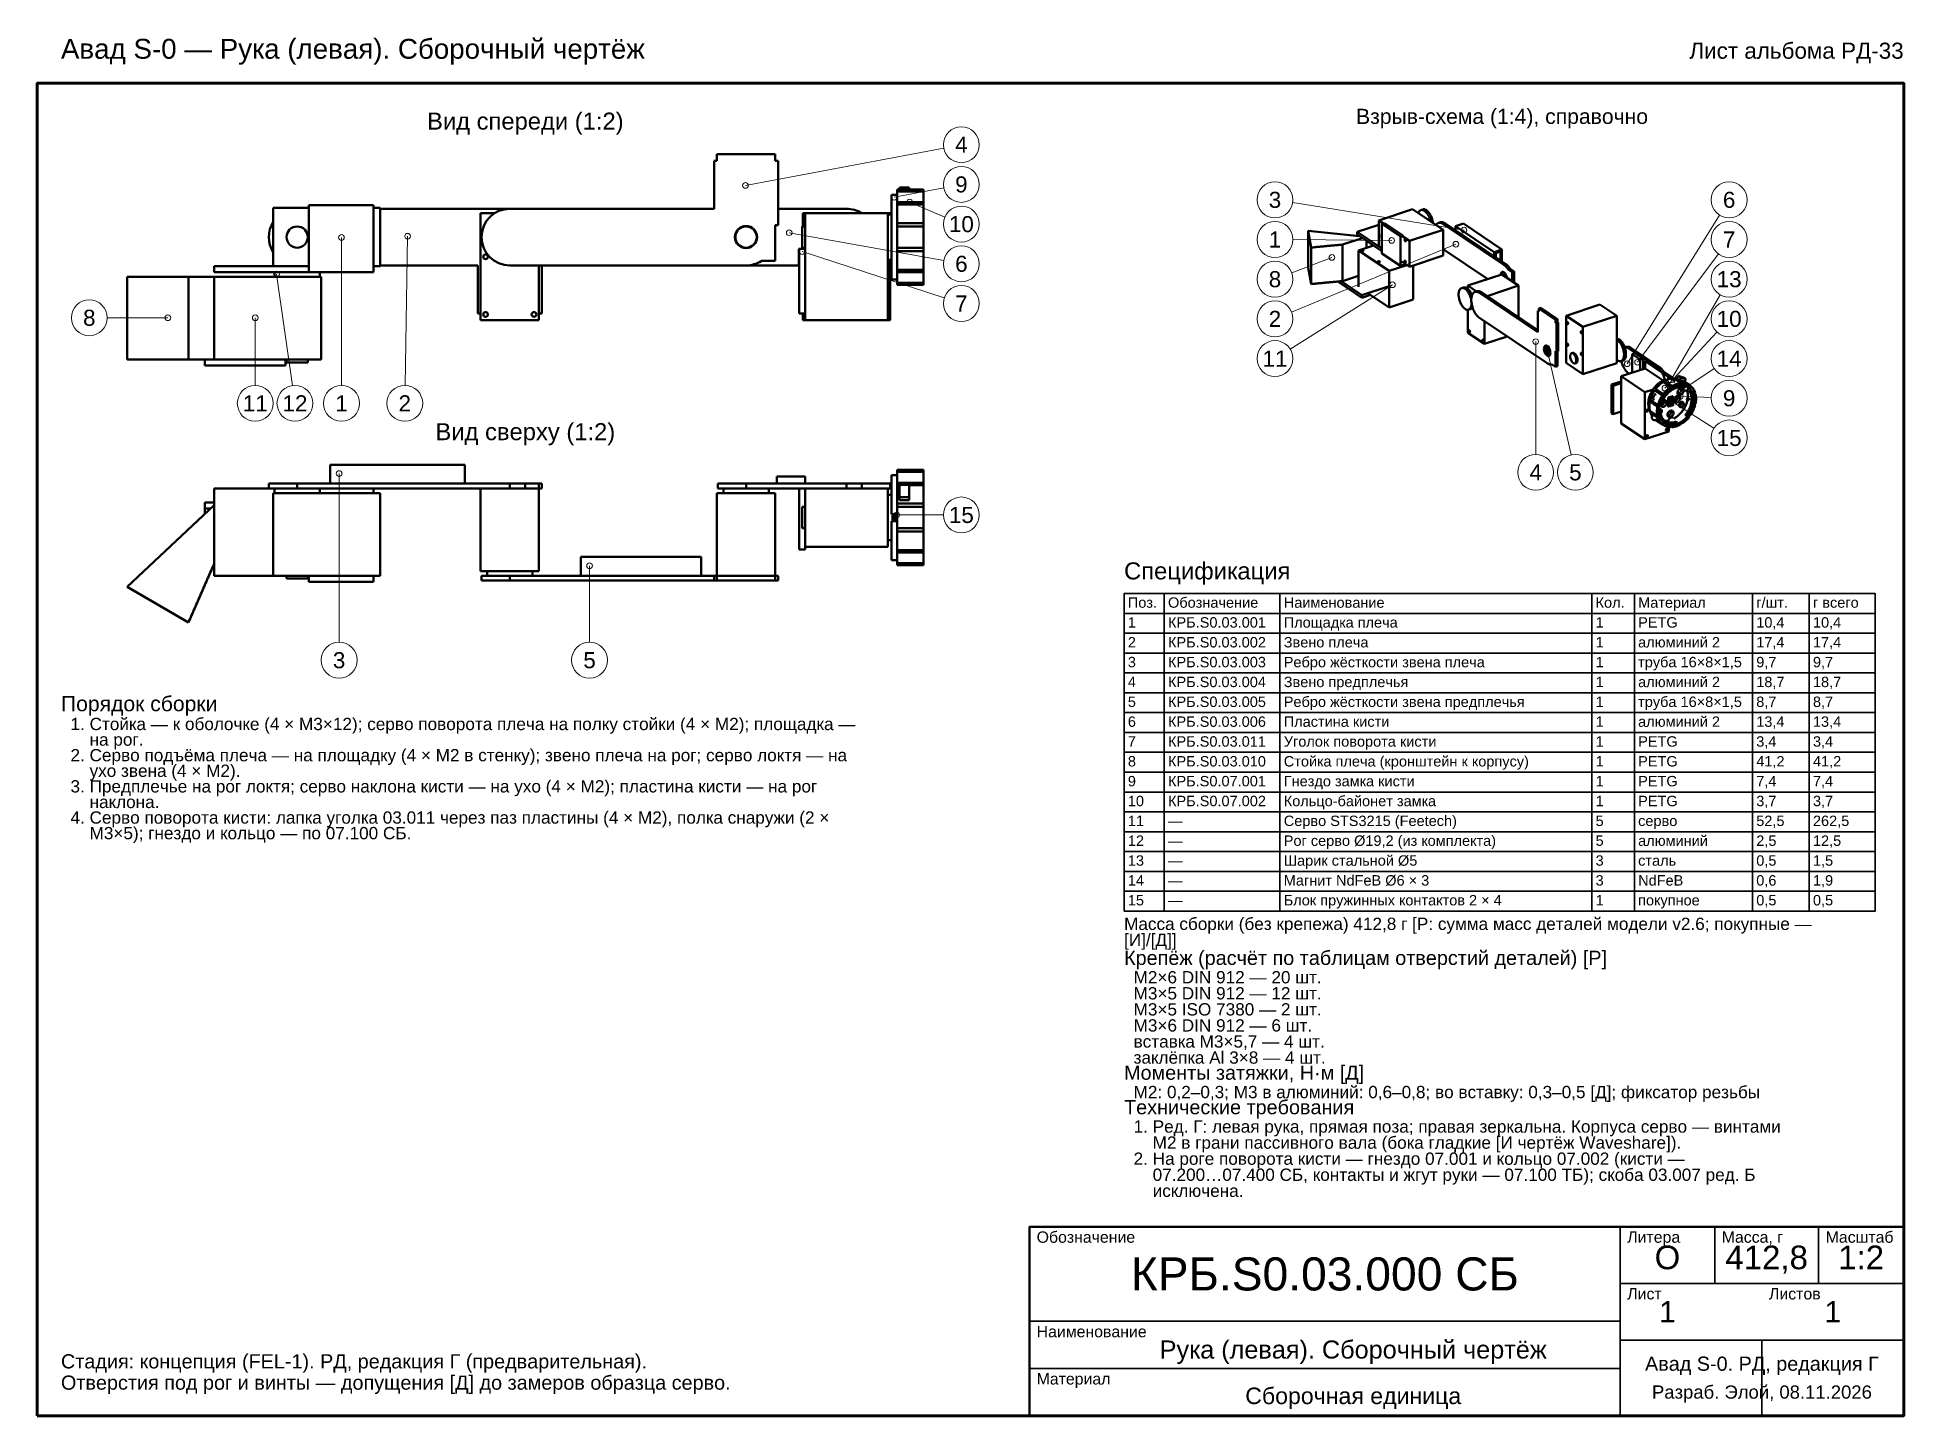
# Model space of a CAD drawing. Header units: millimetres. Extents: x 40 to 830, y 10 to 593.
import ezdxf
from ezdxf.enums import TextEntityAlignment as Align

# ---------------------------------------------------------------- set-up
doc = ezdxf.new("R2010")
doc.units = ezdxf.units.MM
doc.header["$LTSCALE"] = 2
for name, color, linetype, lineweight in [('КОНТУР', 7, 'Continuous', 50), ('РАЗМЕРЫ', 5, 'Continuous', 18), ('РАМКА', 7, 'Continuous', 70), ('ТАБЛИЦА', 7, 'Continuous', 35), ('ТЕКСТ', 7, 'Continuous', 25)]:
    doc.layers.add(name, color=color, linetype=linetype, lineweight=lineweight)
doc.styles.add('GOST', font='arial.ttf')

msp = doc.modelspace()

# ---------------------------------------------------------------- texts
at = {"layer": 'ТЕКСТ', "style": 'GOST'}
for s, height, p in [('Авад S-0 — Рука (левая). Сборочный чертёж', 8.4, (50, 584.4)), ('Спецификация', 7.2, (500, 364)), ('Поз.', 4.4, (501.6, 352)), ('Обозначение', 4.4, (518.6, 352)), ('Наименование', 4.4, (567.6, 352)), ('Кол.', 4.4, (699.6, 352)), ('Материал', 4.4, (717.6, 352)), ('г/шт.', 4.4, (767.6, 352)), ('1', 4.4, (501.6, 343.6)), ('КРБ.S0.03.001', 4.4, (518.6, 343.6)), ('Площадка плеча', 4.4, (567.6, 343.6)), ('1', 4.4, (699.6, 343.6)), ('PETG', 4.4, (717.6, 343.6)), ('10,4', 4.4, (767.6, 343.6)), ('г всего', 4.4, (791.6, 352)), ('10,4', 4.4, (791.6, 343.6)), ('алюминий 2', 4.4, (717.6, 335.2)), ('2', 4.4, (501.6, 335.2)), ('КРБ.S0.03.002', 4.4, (518.6, 335.2)), ('Звено плеча', 4.4, (567.6, 335.2)), ('1', 4.4, (699.6, 335.2)), ('17,4', 4.4, (767.6, 335.2)), ('17,4', 4.4, (791.6, 335.2)), ('3', 4.4, (501.6, 326.8)), ('КРБ.S0.03.003', 4.4, (518.6, 326.8)), ('Ребро жёсткости звена плеча', 4.4, (567.6, 326.8)), ('1', 4.4, (699.6, 326.8)), ('труба 16×8×1,5', 4.4, (717.6, 326.8)), ('9,7', 4.4, (767.6, 326.8)), ('9,7', 4.4, (791.6, 326.8)), ('4', 4.4, (501.6, 318.4)), ('КРБ.S0.03.004', 4.4, (518.6, 318.4)), ('Звено предплечья', 4.4, (567.6, 318.4)), ('1', 4.4, (699.6, 318.4)), ('алюминий 2', 4.4, (717.6, 318.4)), ('18,7', 4.4, (767.6, 318.4)), ('18,7', 4.4, (791.6, 318.4)), ('Порядок сборки', 6.4, (50, 308.2)), ('5', 4.4, (501.6, 310)), ('КРБ.S0.03.005', 4.4, (518.6, 310)), ('Ребро жёсткости звена предплечья', 4.4, (567.6, 310)), ('1', 4.4, (699.6, 310)), ('труба 16×8×1,5', 4.4, (717.6, 310)), ('8,7', 4.4, (767.6, 310)), ('8,7', 4.4, (791.6, 310)), ('  1. Стойка — к оболочке (4 × M3×12); серво поворота плеча на полку стойки (4 × M2); площадка —', 5.2, (50, 300.2)), ('6', 4.4, (501.6, 301.6)), ('КРБ.S0.03.006', 4.4, (518.6, 301.6)), ('Пластина кисти', 4.4, (567.6, 301.6)), ('1', 4.4, (699.6, 301.6)), ('алюминий 2', 4.4, (717.6, 301.6)), ('13,4', 4.4, (767.6, 301.6)), ('13,4', 4.4, (791.6, 301.6)), ('  2. Серво подъёма плеча — на площадку (4 × M2 в стенку); звено плеча на рог; серво локтя — на', 5.2, (50, 287)), ('      на рог.', 5.2, (50, 293.6)), ('7', 4.4, (501.6, 293.2)), ('КРБ.S0.03.011', 4.4, (518.6, 293.2)), ('Уголок поворота кисти', 4.4, (567.6, 293.2)), ('1', 4.4, (699.6, 293.2)), ('PETG', 4.4, (717.6, 293.2)), ('3,4', 4.4, (767.6, 293.2)), ('3,4', 4.4, (791.6, 293.2)), ('      ухо звена (4 × M2).', 5.2, (50, 280.4)), ('8', 4.4, (501.6, 284.8)), ('КРБ.S0.03.010', 4.4, (518.6, 284.8)), ('Стойка плеча (кронштейн к корпусу)', 4.4, (567.6, 284.8)), ('1', 4.4, (699.6, 284.8)), ('PETG', 4.4, (717.6, 284.8)), ('41,2', 4.4, (767.6, 284.8)), ('41,2', 4.4, (791.6, 284.8)), ('  3. Предплечье на рог локтя; серво наклона кисти — на ухо (4 × M2); пластина кисти — на рог', 5.2, (50, 273.8)), ('9', 4.4, (501.6, 276.4)), ('КРБ.S0.07.001', 4.4, (518.6, 276.4)), ('Гнездо замка кисти', 4.4, (567.6, 276.4)), ('1', 4.4, (699.6, 276.4)), ('PETG', 4.4, (717.6, 276.4)), ('7,4', 4.4, (767.6, 276.4)), ('7,4', 4.4, (791.6, 276.4)), ('      наклона.', 5.2, (50, 267.2)), ('10', 4.4, (501.6, 268)), ('КРБ.S0.07.002', 4.4, (518.6, 268)), ('Кольцо-байонет замка', 4.4, (567.6, 268)), ('1', 4.4, (699.6, 268)), ('PETG', 4.4, (717.6, 268)), ('3,7', 4.4, (767.6, 268)), ('3,7', 4.4, (791.6, 268)), ('  4. Серво поворота кисти: лапка уголка 03.011 через паз пластины (4 × M2), полка снаружи (2 ×', 5.2, (50, 260.6)), ('11', 4.4, (501.6, 259.6)), ('—', 4.4, (518.6, 259.6)), ('Серво STS3215 (Feetech)', 4.4, (567.6, 259.6)), ('5', 4.4, (699.6, 259.6)), ('серво', 4.4, (717.6, 259.6)), ('52,5', 4.4, (767.6, 259.6)), ('262,5', 4.4, (791.6, 259.6)), ('      M3×5); гнездо и кольцо — по 07.100 СБ.', 5.2, (50, 254)), ('12', 4.4, (501.6, 251.2)), ('—', 4.4, (518.6, 251.2)), ('Рог серво Ø19,2 (из комплекта)', 4.4, (567.6, 251.2)), ('5', 4.4, (699.6, 251.2)), ('алюминий', 4.4, (717.6, 251.2)), ('2,5', 4.4, (767.6, 251.2)), ('12,5', 4.4, (791.6, 251.2)), ('13', 4.4, (501.6, 242.8)), ('Шарик стальной Ø5', 4.4, (567.6, 242.8)), ('3', 4.4, (699.6, 242.8)), ('сталь', 4.4, (717.6, 242.8)), ('0,5', 4.4, (767.6, 242.8)), ('1,5', 4.4, (791.6, 242.8)), ('14', 4.4, (501.6, 234.4)), ('—', 4.4, (518.6, 242.8)), ('Магнит NdFeB Ø6 × 3', 4.4, (567.6, 234.4)), ('3', 4.4, (699.6, 234.4)), ('NdFeB', 4.4, (717.6, 234.4)), ('0,6', 4.4, (767.6, 234.4)), ('1,9', 4.4, (791.6, 234.4)), ('15', 4.4, (501.6, 226)), ('—', 4.4, (518.6, 234.4)), ('Блок пружинных контактов 2 × 4', 4.4, (567.6, 226)), ('1', 4.4, (699.6, 226)), ('покупное', 4.4, (717.6, 226)), ('0,5', 4.4, (767.6, 226)), ('0,5', 4.4, (791.6, 226)), ('Масса сборки (без крепежа) 412,8 г [Р: сумма масс деталей модели v2.6; покупные —', 5.2, (500, 215.6)), ('—', 4.4, (518.6, 226)), ('[И]/[Д]]', 5.2, (500, 208.8)), ('Крепёж (расчёт по таблицам отверстий деталей) [Р]', 6, (500, 200.8)), ('  M2×6 DIN 912 — 20 шт.', 5.2, (500, 193)), ('  M3×5 DIN 912 — 12 шт.', 5.2, (500, 186.2)), ('  M3×5 ISO 7380 — 2 шт.', 5.2, (500, 179.4)), ('  M3×6 DIN 912 — 6 шт.', 5.2, (500, 172.6)), ('  вставка M3×5,7 — 4 шт.', 5.2, (500, 165.8)), ('Моменты затяжки, Н·м [Д]', 6, (500, 152.2)), ('  заклёпка Al 3×8 — 4 шт.', 5.2, (500, 159)), ('Технические требования', 6, (500, 137.6)), ('  M2: 0,2–0,3; M3 в алюминий: 0,6–0,8; во вставку: 0,3–0,5 [Д]; фиксатор резьбы', 5.2, (500, 144.4)), ('  1. Ред. Г: левая рука, прямая поза; правая зеркальна. Корпуса серво — винтами', 5.2, (500, 129.8)), ('      M2 в грани пассивного вала (бока гладкие [И чертёж Waveshare]).', 5.2, (500, 123)), ('  2. На роге поворота кисти — гнездо 07.001 и кольцо 07.002 (кисти —', 5.2, (500, 116.2)), ('      07.200…07.400 СБ, контакты и жгут руки — 07.100 ТБ); скоба 03.007 ред. Б', 5.2, (500, 109.4)), ('      исключена.', 5.2, (500, 102.6)), ('Обозначение', 4.8, (463, 83.2)), ('Литера', 4.8, (713, 83.2)), ('Масса, г', 4.8, (753, 83.2)), ('Масштаб', 4.8, (797, 83.2)), ('Лист', 4.8, (713, 59.2)), ('Листов', 4.8, (773, 59.2)), ('Наименование', 4.8, (463, 43.2)), ('Стадия: концепция (FEL-1). РД, редакция Г (предварительная).', 6, (50, 30)), ('Отверстия под рог и винты — допущения [Д] до замеров образца серво.', 6, (50, 21)), ('Материал', 4.8, (463, 23.2))]:
    msp.add_text(s, height=height, dxfattribs=at).set_placement(p)
msp.add_text('Лист альбома РД-33', height=6.8, dxfattribs=at).set_placement((830, 584.4), align=Align.RIGHT)
for s, height, p in [('Вид спереди (1:2)', 7.2, (246.56, 558)), ('Взрыв-схема (1:4), справочно', 6.4, (660, 560)), ('4', 6.8, (431.13, 548)), ('9', 6.8, (431.13, 531.2)), ('3', 6.8, (563.88, 524.68)), ('6', 6.8, (756.12, 524.68)), ('10', 6.8, (431.13, 514.4)), ('1', 6.8, (563.88, 507.88)), ('7', 6.8, (756.12, 507.88)), ('6', 6.8, (431.13, 497.6)), ('8', 6.8, (563.88, 491.08)), ('13', 6.8, (756.12, 491.08)), ('7', 6.8, (431.13, 480.8)), ('8', 6.8, (62, 474.75)), ('2', 6.8, (563.88, 474.28)), ('10', 6.8, (756.12, 474.28)), ('11', 6.8, (563.88, 457.48)), ('14', 6.8, (756.12, 457.48)), ('9', 6.8, (756.12, 440.68)), ('11', 6.8, (132.25, 438.53)), ('12', 6.8, (149.05, 438.53)), ('1', 6.8, (168.75, 438.53)), ('2', 6.8, (195.54, 438.53)), ('Вид сверху (1:2)', 7.2, (246.56, 426.53)), ('15', 6.8, (756.12, 423.88)), ('4', 6.8, (674.23, 409.32)), ('5', 6.8, (691.03, 409.32)), ('15', 6.8, (431.13, 391.28)), ('3', 6.8, (167.75, 329.8)), ('5', 6.8, (273.75, 329.8)), ('О', 10, (730, 77)), ('412,8', 10, (772, 77)), ('1:2', 10, (812, 77)), ('КРБ.S0.03.000 СБ', 14, (585, 70)), ('1', 9, (730, 54)), ('1', 9, (800, 54)), ('Рука (левая). Сборочный чертёж', 7.6471, (597, 38)), ('Авад S-0. РД, редакция Г', 6, (770, 32)), ('Сборочная единица', 7, (597, 18.4)), ('Разраб. Элой, 08.11.2026', 5.6, (770, 20))]:
    msp.add_text(s, height=height, dxfattribs=at).set_placement(p, align=Align.MIDDLE_CENTER)

# ---------------------------------------------------------------- linework, layer by layer
at = {"layer": 'КОНТУР'}
for p, q in [((326.44, 520.89), (326.44, 541.19)), ((326.44, 541.19), (327.63, 541.19)), ((327.63, 544), (327.63, 541.19)), ((352.35, 544), (327.63, 544)), ((352.35, 541.19), (352.35, 544)), ((352.35, 541.19), (353.54, 541.19)), ((353.54, 513.89), (353.54, 541.19)), ((404.99, 529.09), (404.99, 529.88)), ((408.99, 529.88), (404.99, 529.88)), ((408.99, 529.09), (408.99, 529.88)), ((154.99, 522.44), (182.29, 522.44)), ((154.99, 494.03), (154.99, 522.44)), ((182.29, 494.03), (182.29, 522.44)), ((401.49, 526.83), (403.99, 526.83)), ((415.13, 529.09), (403.99, 529.09)), ((403.99, 528.57), (415.13, 528.57)), ((403.99, 528.21), (415.13, 528.21)), ((403.99, 523.66), (415.13, 523.66)), ((403.99, 522.67), (415.13, 522.67)), ((139.88, 496.53), (139.88, 521.25)), ((139.88, 521.25), (154.99, 521.25)), ((182.29, 521.25), (185.1, 521.25)), ((185.1, 496.53), (185.1, 521.25)), ((185.1, 520.89), (239.99, 520.89)), ((233.53, 519), (227.63, 519)), ((227.63, 519), (227.63, 473.78)), ((239.99, 520.89), (326.44, 520.89)), ((352.35, 513.89), (353.54, 513.89)), ((352.35, 498.78), (352.35, 513.89)), ((353.54, 520.89), (382.49, 520.89)), ((363.99, 519), (363.99, 513.39)), ((364.99, 519), (363.99, 519)), ((364.99, 519), (399.99, 519)), ((364.99, 519), (364.99, 503.89)), ((400.99, 519), (399.99, 519)), ((399.99, 519), (399.99, 473.78)), ((399.99, 518.49), (401.49, 518.49)), ((400.99, 518.49), (400.99, 519)), ((403.99, 514.79), (415.13, 514.79)), ((598.7, 511.07), (607.8, 514.07)), ((607.8, 515.97), (622.13, 520.68)), ((607.8, 505.06), (607.8, 515.97)), ((607.8, 515.97), (609.76, 514.65)), ((609.18, 514.46), (610.2, 514.8)), ((609.18, 514.46), (617.01, 509.21)), ((609.18, 501.92), (609.18, 514.46)), ((610.2, 514.8), (618.03, 509.55)), ((622.13, 520.68), (635.1, 511.99)), ((625.66, 520.33), (626.47, 520.6)), ((633.07, 514.92), (633.89, 515.19)), ((635.76, 514.79), (634.95, 514.52)), ((634.95, 514.52), (660.76, 497.22)), ((635.76, 514.79), (661.58, 497.48)), ((640.34, 513.53), (643.61, 514.61)), ((640.34, 511.73), (640.34, 513.53)), ((640.34, 513.53), (656.68, 502.57)), ((643.61, 514.61), (659.96, 503.65)), ((363.79, 513.39), (364.99, 513.39)), ((403.99, 513.44), (415.13, 513.44)), ((577.88, 511.5), (579.19, 504.48)), ((577.88, 511.5), (599.61, 509.36)), ((577.88, 496.04), (577.88, 511.5)), ((600.9, 508.49), (592.5, 505.73)), ((592.5, 505.73), (592.5, 490.28)), ((598.7, 509.97), (598.7, 511.07)), ((598.7, 511.07), (609.18, 504.05)), ((598.7, 509.97), (609.18, 502.94)), ((602.63, 504.4), (602.63, 507.34)), ((617.01, 509.21), (618.03, 509.55)), ((617.01, 496.67), (617.01, 509.21)), ((617.59, 509.41), (620.77, 507.27)), ((618.03, 509.11), (618.03, 509.55)), ((620.77, 507.27), (635.1, 511.99)), ((620.77, 496.36), (620.77, 507.27)), ((635.1, 501.07), (635.1, 511.99)), ((346.45, 498.78), (352.35, 498.78)), ((362.39, 503.99), (362.39, 496.89)), ((362.39, 503.99), (363.99, 503.99)), ((362.49, 476.59), (362.49, 503.89)), ((362.49, 503.89), (364.99, 503.89)), ((363.79, 504.39), (364.99, 504.39)), ((363.99, 504.39), (363.99, 503.99)), ((363.99, 503.99), (364.99, 503.99)), ((364.99, 476.59), (364.99, 503.89)), ((399.99, 499.29), (401.49, 499.29)), ((400.99, 473.78), (400.99, 499.29)), ((403.99, 504.34), (415.13, 504.34)), ((403.99, 502.99), (415.13, 502.99)), ((579.19, 504.48), (579.19, 489.03)), ((599.27, 503.29), (605.57, 505.36)), ((612.24, 494.6), (599.27, 503.29)), ((599.27, 487.84), (599.27, 503.29)), ((607.8, 505.06), (609.18, 504.13)), ((617.01, 496.67), (609.18, 501.92)), ((617.01, 498.88), (620.77, 496.36)), ((618.03, 498.11), (618.03, 498.19)), ((618.03, 498.11), (618.11, 498.14)), ((620.77, 496.36), (635.1, 501.07)), ((654, 491.15), (635.1, 503.82)), ((656.68, 502.57), (659.96, 503.65)), ((656.68, 500.77), (656.68, 502.57)), ((659.34, 502.78), (657.3, 502.11)), ((657.3, 500.35), (657.3, 502.11)), ((659.34, 498.98), (659.34, 502.78)), ((659.96, 498.57), (659.96, 503.65)), ((78, 492.03), (103.98, 492.03)), ((78, 457.03), (78, 492.03)), ((103.98, 492.03), (103.98, 457.03)), ((114.88, 494.03), (114.88, 496.53)), ((114.88, 496.53), (154.99, 496.53)), ((114.88, 494.03), (154.99, 494.03)), ((114.88, 492.03), (114.88, 457.03)), ((160.1, 492.03), (114.88, 492.03)), ((114.88, 457.03), (114.88, 492.03)), ((139.88, 496.53), (154.99, 496.53)), ((140.39, 492.03), (140.39, 494.03)), ((182.29, 494.03), (154.99, 494.03)), ((159.59, 492.03), (159.59, 494.03)), ((160.1, 457.03), (160.1, 492.03)), ((182.29, 496.53), (185.1, 496.53)), ((226.44, 496.89), (185.1, 496.89)), ((226.44, 476.59), (226.44, 496.89)), ((339.99, 496.89), (239.99, 496.89)), ((252.35, 496.89), (252.35, 473.78)), ((253.54, 476.59), (253.54, 496.89)), ((362.39, 496.89), (339.99, 496.89)), ((362.39, 497.39), (362.49, 497.39)), ((401.49, 490.89), (403.99, 490.89)), ((403.99, 495.11), (415.13, 495.11)), ((403.99, 494.12), (415.13, 494.12)), ((579.19, 489.03), (577.88, 496.04)), ((590.87, 489.79), (590.87, 490.13)), ((591.87, 490.22), (600.65, 484.33)), ((599.27, 492.51), (592.5, 490.28)), ((612.24, 494.6), (619.73, 497.06)), ((612.24, 479.15), (612.24, 494.6)), ((619.22, 497.4), (617.01, 496.67)), ((622.37, 482.47), (622.37, 496.89)), ((659.89, 493.09), (645.55, 488.38)), ((666.98, 488.34), (659.89, 493.09)), ((661.58, 497.48), (660.76, 497.22)), ((662.61, 495.14), (663.43, 495.41)), ((664.3, 494.01), (662.61, 495.14)), ((665.12, 494.27), (663.43, 495.41)), ((665.12, 494.27), (664.3, 494.01)), ((664.3, 490.13), (664.3, 494.01)), ((665.12, 489.58), (665.12, 494.27)), ((403.99, 489.57), (415.13, 489.57)), ((403.99, 489.21), (415.13, 489.21)), ((403.99, 488.69), (415.13, 488.69)), ((590.87, 489.79), (600.65, 483.23)), ((600.65, 484.33), (611.75, 487.98)), ((600.65, 483.23), (604.34, 484.44)), ((600.65, 483.23), (600.65, 484.33)), ((612.24, 479.15), (603.24, 485.18)), ((612.24, 479.15), (622.37, 482.47)), ((643.69, 487.57), (642.87, 487.3)), ((649.21, 485.92), (645.55, 488.38)), ((645.55, 488.38), (645.55, 486.96)), ((648.54, 485.7), (649.36, 485.97)), ((651.24, 485.57), (650.42, 485.3)), ((650.42, 485.3), (675.21, 468.68)), ((651.24, 485.57), (675.21, 469.5)), ((666.98, 488.34), (653.65, 483.95)), ((666.98, 488.34), (666.98, 475.02)), ((226.44, 476.59), (227.63, 476.59)), ((252.35, 476.59), (253.54, 476.59)), ((362.49, 476.59), (364.99, 476.59)), ((364.99, 476.49), (363.99, 476.49)), ((363.99, 476.49), (363.99, 473.78)), ((364.99, 476.59), (364.99, 473.78)), ((645.55, 478.12), (645.55, 468.41)), ((646.68, 478.45), (645.87, 478.18)), ((679.1, 455.48), (650.42, 474.71)), ((675.21, 477.64), (675.55, 477.75)), ((675.21, 468.68), (675.21, 477.64)), ((675.21, 477.64), (675.55, 477.41)), ((676.37, 478.92), (675.55, 478.65)), ((675.55, 478.65), (675.55, 477.41)), ((682.64, 473.9), (675.55, 478.65)), ((683.46, 474.17), (676.37, 478.92)), ((683.46, 474.17), (682.64, 473.9)), ((683.46, 472.93), (683.46, 474.17)), ((687.1, 475.6), (701.43, 480.31)), ((694.19, 470.85), (687.1, 475.6)), ((687.1, 455.64), (687.1, 475.6)), ((694.19, 470.85), (708.52, 475.56)), ((708.52, 475.56), (701.43, 480.31)), ((708.52, 455.6), (708.52, 475.56)), ((252.35, 473.78), (227.63, 473.78)), ((363.99, 473.78), (364.99, 473.78)), ((364.99, 473.78), (399.99, 473.78)), ((399.99, 473.78), (400.99, 473.78)), ((652.64, 463.66), (645.55, 468.41)), ((652.64, 473.21), (652.64, 463.66)), ((662.2, 466.8), (652.64, 463.66)), ((682.64, 472.66), (682.64, 473.9)), ((682.64, 472.66), (683.46, 472.93)), ((682.64, 472.66), (682.98, 472.43)), ((682.98, 472.43), (683.8, 472.7)), ((682.98, 460.38), (682.98, 472.43)), ((683.46, 472.93), (683.8, 472.7)), ((683.8, 460.65), (683.8, 472.7)), ((694.19, 450.89), (694.19, 470.85)), ((678.83, 460.54), (678.83, 462.99)), ((679.35, 459.54), (679.45, 459.58)), ((679.45, 459.58), (679.45, 462.54)), ((682.64, 460.61), (682.98, 460.38)), ((682.64, 453.93), (682.64, 460.61)), ((682.98, 460.38), (683.8, 460.65)), ((683.46, 454.2), (683.46, 460.53)), ((689.45, 459.7), (689.94, 459.86)), ((711.94, 462.23), (712.57, 462.44)), ((714.45, 462.03), (713.63, 461.77)), ((713.63, 461.77), (725.82, 453.59)), ((714.45, 462.03), (726.64, 453.86)), ((715.04, 459.32), (716.27, 459.73)), ((715.04, 451.53), (715.04, 459.32)), ((715.04, 459.32), (718.48, 457.02)), ((716.27, 459.73), (719.71, 457.42)), ((103.98, 457.03), (78, 457.03)), ((110.88, 454.53), (110.88, 457.03)), ((110.88, 454.53), (144.99, 454.53)), ((114.36, 457.03), (144.99, 457.03)), ((144.99, 454.53), (144.99, 457.03)), ((160.1, 457.03), (144.99, 457.03)), ((145.49, 455.83), (145.49, 457.03)), ((154.49, 455.83), (154.49, 457.03)), ((680.95, 455.07), (682.64, 453.93)), ((683.46, 454.2), (682.64, 453.93)), ((694.19, 450.89), (687.1, 455.64)), ((690.85, 455.43), (691.34, 455.59)), ((694.19, 450.89), (708.52, 455.6)), ((710.39, 456.41), (711.21, 456.68)), ((720.56, 453.34), (710.43, 450.01)), ((713.74, 451.1), (713.63, 451.17)), ((718.48, 457.02), (719.71, 457.42)), ((718.48, 452.66), (718.48, 457.02)), ((719.71, 453.06), (719.71, 457.42)), ((720.51, 456.32), (720.51, 453.33)), ((727.67, 451.52), (720.51, 456.32)), ((720.56, 453.34), (728.18, 448.23)), ((726.64, 453.86), (725.82, 453.59)), ((727.67, 451.52), (728.49, 451.79)), ((731.12, 449.2), (727.67, 451.52)), ((731.94, 449.47), (728.49, 451.79)), ((706.34, 446.45), (710.43, 447.8)), ((706.34, 434.4), (706.34, 446.45)), ((706.34, 446.45), (707.05, 445.97)), ((707.05, 445.97), (710.43, 447.08)), ((707.05, 433.92), (707.05, 445.97)), ((710.43, 450.01), (720.47, 443.28)), ((710.43, 450.01), (710.43, 430.05)), ((723.91, 444.41), (720.47, 443.28)), ((720.47, 443.28), (720.47, 423.32)), ((724.6, 443.99), (727.8, 441.85)), ((725.01, 444.56), (728.2, 442.42)), ((728.23, 447.63), (731.43, 445.49)), ((728.66, 448.45), (729.11, 448.15)), ((728.79, 447.97), (731.98, 445.83)), ((729.89, 448.85), (730.2, 448.65)), ((729.89, 448.52), (729.89, 448.85)), ((731.94, 449.47), (731.12, 449.2)), ((731.12, 449.03), (731.12, 449.2)), ((731.94, 449.13), (731.94, 449.47)), ((732.51, 449.2), (735.71, 447.05)), ((733.07, 449.22), (736.26, 447.08)), ((733.96, 449), (734.48, 450.13)), ((733.96, 449), (735.11, 448.23)), ((734.48, 450.13), (736.61, 449.51)), ((735.63, 449.36), (734.48, 450.13)), ((735.11, 448.23), (735.63, 449.36)), ((735.63, 449.36), (737.76, 448.74)), ((736.53, 446.13), (736.19, 445.59)), ((736.19, 445.59), (736.49, 445.42)), ((736.21, 445.61), (736.49, 445.42)), ((736.53, 446.14), (736.53, 446.13)), ((737.76, 448.74), (736.61, 449.51)), ((736.71, 444.3), (737.12, 444.02)), ((737.24, 447.6), (737.76, 448.74)), ((737.25, 447.63), (739.45, 446.15)), ((737.25, 447.63), (739.47, 446.14)), ((739.14, 443.94), (739.44, 443.77)), ((739.14, 443.94), (739.6, 443.63)), ((739.77, 444.31), (739.44, 443.77)), ((739.89, 443.46), (739.44, 443.77)), ((739.47, 446.11), (739.89, 445.82)), ((739.6, 443.63), (739.89, 443.46)), ((739.77, 444.31), (740.23, 444)), ((740.23, 444), (739.89, 443.46)), ((740.23, 444), (740.23, 444)), ((741.55, 442.65), (741.91, 442.41)), ((707.05, 433.92), (710.43, 435.03)), ((722.59, 439.25), (725.78, 437.11)), ((722.59, 435.24), (725.78, 433.09)), ((722.74, 439.9), (725.93, 437.76)), ((722.74, 434.69), (725.93, 432.55)), ((726.53, 434.47), (726.6, 434.9)), ((726.6, 434.9), (727.06, 434.59)), ((726.99, 434.16), (727.06, 434.59)), ((727.3, 439.44), (727.31, 439.47)), ((727.3, 439.44), (727.76, 439.13)), ((727.32, 439.49), (727.83, 439.56)), ((727.32, 439.49), (727.32, 439.49)), ((727.76, 439.13), (727.83, 439.56)), ((730.34, 440.97), (732.23, 441.59)), ((730.34, 437.18), (730.34, 440.97)), ((730.43, 440.91), (730.34, 440.97)), ((730.43, 437.2), (730.34, 437.26)), ((730.34, 437.18), (730.43, 437.21)), ((730.43, 440.91), (732.23, 441.51)), ((730.43, 437.2), (730.43, 440.91)), ((730.43, 437.2), (731.18, 437.45)), ((730.8, 440.36), (731.32, 440.01)), ((730.8, 439.48), (731.32, 439.12)), ((730.8, 438.59), (731.32, 438.24)), ((730.8, 437.71), (731.32, 437.36)), ((731.05, 440.73), (731.57, 440.38)), ((731.05, 439.85), (731.57, 439.5)), ((731.05, 438.97), (731.57, 438.61)), ((731.05, 438.08), (731.57, 437.73)), ((731.61, 440.63), (732.14, 440.27)), ((731.61, 439.74), (732.14, 439.39)), ((731.61, 438.86), (732.14, 438.51)), ((731.61, 437.98), (732.14, 437.63)), ((731.63, 437.6), (732, 437.72)), ((731.87, 441), (732.39, 440.65)), ((731.87, 440.12), (732.39, 439.77)), ((731.87, 439.24), (732.39, 438.88)), ((731.87, 438.35), (732.39, 438)), ((732.23, 441.51), (732.14, 441.57)), ((732.23, 441.51), (732.23, 441.59)), ((732.23, 440.76), (732.23, 441.51)), ((732.23, 439.87), (732.23, 440.25)), ((732.23, 438.99), (732.23, 439.37)), ((732.23, 438.11), (732.23, 438.49)), ((738.23, 440.19), (738.48, 440.03)), ((738.43, 440.2), (738.94, 439.85)), ((738.67, 440.81), (739.18, 440.46)), ((741.57, 437.88), (741.76, 437.75)), ((706.34, 434.4), (707.05, 433.92)), ((710.43, 430.05), (720.47, 423.32)), ((730.6, 426.65), (720.47, 423.32)), ((725.11, 431.45), (728.2, 429.38)), ((725.11, 431.45), (728.22, 429.36)), ((725.14, 431.46), (727.8, 429.68)), ((726.43, 434.45), (726.53, 434.47)), ((726.48, 434.09), (726.99, 434.16)), ((726.48, 434.09), (726.48, 434.09)), ((726.99, 434.16), (726.53, 434.47)), ((730.6, 428.48), (730.6, 426.65)), ((731.61, 428.7), (731.98, 428.45)), ((733.72, 430.8), (734.17, 430.5)), ((734.17, 430.5), (733.81, 430.23)), ((733.99, 429.77), (733.81, 430.23)), ((733.99, 429.76), (733.99, 429.77)), ((736.04, 430.16), (736.26, 430.02)), ((737.52, 433.55), (737.98, 433.24)), ((738.35, 433.51), (737.98, 433.24)), ((738.1, 433.33), (738.53, 433.04)), ((738.53, 433.04), (738.35, 433.51)), ((738.53, 433.04), (738.53, 433.04)), ((739.89, 433.66), (739.89, 433.66)), ((163.99, 404.53), (163.99, 412.53)), ((163.99, 412.53), (220.99, 412.53)), ((220.99, 404.53), (220.99, 412.53)), ((137.99, 402.53), (137.99, 404.53)), ((149.99, 404.53), (239.99, 404.53)), ((149.99, 404.53), (149.99, 402.53)), ((239.99, 404.53), (239.99, 402.53)), ((246.45, 402.53), (246.45, 404.53)), ((252.35, 404.53), (246.45, 404.53)), ((252.35, 404.53), (253.54, 404.53)), ((252.35, 404.53), (252.35, 402.53)), ((253.54, 402.53), (253.54, 404.53)), ((327.99, 402.53), (327.99, 404.53)), ((339.99, 404.53), (382.49, 404.53)), ((339.99, 404.53), (339.99, 402.53)), ((352.99, 404.53), (352.99, 407.53)), ((352.99, 407.53), (364.99, 407.53)), ((364.99, 404.53), (364.99, 407.53)), ((382.49, 404.53), (382.49, 402.53)), ((388.95, 402.53), (388.95, 404.53)), ((400.99, 404.53), (388.95, 404.53)), ((400.99, 404.53), (400.99, 402.53)), ((401.49, 408.17), (403.99, 408.17)), ((403.99, 410.37), (415.13, 410.37)), ((403.99, 409.85), (415.13, 409.85)), ((403.99, 409.49), (415.13, 409.49)), ((403.99, 404.94), (415.13, 404.94)), ((403.99, 403.95), (404.99, 403.95)), ((404.99, 398.82), (404.99, 404.02)), ((408.99, 404.02), (404.99, 404.02)), ((408.99, 398.82), (408.99, 404.02)), ((408.99, 403.95), (415.13, 403.95)), ((78, 360.8), (114.88, 395.39)), ((110.88, 394.03), (110.88, 396.58)), ((110.88, 396.58), (114.88, 396.58)), ((114.88, 365.53), (114.88, 402.43)), ((140.39, 402.43), (114.88, 402.43)), ((139.88, 365.53), (139.88, 400.53)), ((139.88, 400.53), (185.1, 400.53)), ((140.39, 400.53), (140.39, 402.53)), ((149.99, 402.53), (239.99, 402.53)), ((159.59, 400.53), (159.59, 402.53)), ((182.29, 402.43), (159.59, 402.43)), ((182.29, 400.53), (182.29, 402.43)), ((185.1, 365.53), (185.1, 400.53)), ((227.63, 402.53), (227.63, 367.53)), ((252.35, 402.53), (246.45, 402.53)), ((252.35, 402.53), (246.45, 402.53)), ((252.35, 402.53), (253.54, 402.53)), ((252.35, 402.53), (252.35, 367.53)), ((327.63, 365.53), (327.63, 400.53)), ((352.35, 400.53), (327.63, 400.53)), ((330.39, 400.53), (330.39, 402.53)), ((339.99, 402.53), (382.49, 402.53)), ((349.59, 400.53), (349.59, 402.53)), ((352.35, 365.53), (352.35, 400.53)), ((362.49, 376.62), (362.49, 402.53)), ((364.99, 402.53), (364.99, 377.81)), ((400.99, 402.53), (388.95, 402.53)), ((388.95, 402.53), (399.99, 402.53)), ((399.99, 402.53), (399.99, 377.81)), ((399.99, 399.77), (401.49, 399.77)), ((403.99, 396.07), (415.13, 396.07)), ((404.99, 397.56), (404.99, 398.82)), ((408.99, 398.82), (404.99, 398.82)), ((404.99, 397.56), (408.99, 397.56)), ((408.99, 397.56), (408.99, 398.82)), ((110.88, 394.03), (113.43, 394.03)), ((110.88, 391.64), (110.88, 394.03)), ((363.79, 394.67), (364.99, 394.67)), ((401.49, 391.67), (403.99, 391.67)), ((401.49, 388.67), (403.99, 388.67)), ((402.99, 391.67), (402.99, 388.67)), ((403.29, 388.67), (403.29, 391.67)), ((403.99, 394.72), (415.13, 394.72)), ((363.79, 385.67), (364.99, 385.67)), ((399.99, 380.57), (401.49, 380.57)), ((403.99, 385.62), (415.13, 385.62)), ((403.99, 384.27), (415.13, 384.27)), ((269.99, 365.53), (269.99, 373.53)), ((269.99, 373.53), (320.99, 373.53)), ((320.99, 365.53), (320.99, 373.53)), ((362.49, 376.62), (364.99, 376.62)), ((364.99, 376.62), (364.99, 377.81)), ((364.99, 377.81), (399.99, 377.81)), ((401.49, 372.17), (403.99, 372.17)), ((403.99, 376.39), (415.13, 376.39)), ((403.99, 375.4), (415.13, 375.4)), ((114.36, 369.48), (114.88, 369.48)), ((114.88, 365.53), (139.88, 365.53)), ((139.88, 365.53), (154.99, 365.53)), ((145.49, 364.33), (145.49, 365.53)), ((154.49, 364.33), (154.49, 365.53)), ((154.99, 363.03), (154.99, 365.53)), ((154.99, 365.53), (182.29, 365.53)), ((182.29, 363.03), (182.29, 365.53)), ((182.29, 365.53), (185.1, 365.53)), ((252.35, 367.53), (227.63, 367.53)), ((227.99, 363.53), (227.99, 365.53)), ((230.39, 367.53), (230.39, 365.53)), ((239.99, 365.53), (326.44, 365.53)), ((239.99, 365.53), (239.99, 363.53)), ((239.99, 363.53), (326.44, 363.53)), ((249.59, 367.53), (249.59, 365.53)), ((326.44, 365.53), (327.63, 365.53)), ((326.44, 363.53), (326.44, 365.53)), ((326.44, 363.53), (327.63, 363.53)), ((352.35, 365.53), (327.63, 365.53)), ((327.63, 365.53), (327.63, 363.53)), ((352.35, 365.53), (327.63, 365.53)), ((352.35, 363.53), (327.63, 363.53)), ((352.35, 365.53), (353.54, 365.53)), ((352.35, 365.53), (352.35, 363.53)), ((352.35, 363.53), (353.54, 363.53)), ((353.54, 363.53), (353.54, 365.53)), ((403.99, 370.85), (415.13, 370.85)), ((403.99, 370.49), (415.13, 370.49)), ((403.99, 369.97), (415.13, 369.97)), ((78, 360.8), (103.98, 345.8)), ((154.99, 363.03), (182.29, 363.03))]:
    msp.add_line(p, q, dxfattribs=at)
for points in [[(401.49, 490.89), (401.49, 491.71), (401.49, 492.53), (401.49, 493.34), (401.49, 494.16), (401.49, 494.98), (401.49, 495.79), (401.49, 496.61), (401.49, 497.43), (401.49, 498.24), (401.49, 499.06), (401.49, 499.88), (401.49, 500.69), (401.49, 501.51), (401.49, 502.33), (401.49, 503.14), (401.49, 503.96), (401.49, 504.78), (401.49, 505.59), (401.49, 506.41), (401.49, 507.23), (401.49, 508.04), (401.49, 508.86), (401.49, 509.68), (401.49, 510.49), (401.49, 511.31), (401.49, 512.13), (401.49, 512.94), (401.49, 513.76), (401.49, 514.58), (401.49, 515.39), (401.49, 516.21), (401.49, 517.03), (401.49, 517.85), (401.49, 518.66), (401.49, 519.48), (401.49, 520.3), (401.49, 521.11), (401.49, 521.93), (401.49, 522.75), (401.49, 523.56), (401.49, 524.38), (401.49, 525.2), (401.49, 526.01), (401.49, 526.83)], [(403.99, 528.57), (403.99, 528.64), (403.99, 528.7), (403.99, 528.77), (403.99, 528.83), (403.99, 528.9), (403.99, 528.96), (403.99, 529.03), (403.99, 529.09)], [(403.99, 528.21), (403.99, 528.26), (403.99, 528.3), (403.99, 528.35), (403.99, 528.39), (403.99, 528.44), (403.99, 528.48), (403.99, 528.53), (403.99, 528.57)], [(403.99, 523.66), (403.99, 524.23), (403.99, 524.8), (403.99, 525.37), (403.99, 525.94), (403.99, 526.5), (403.99, 527.07), (403.99, 527.64), (403.99, 528.21)], [(403.99, 522.67), (403.99, 522.8), (403.99, 522.92), (403.99, 523.04), (403.99, 523.17), (403.99, 523.29), (403.99, 523.41), (403.99, 523.54), (403.99, 523.66)], [(403.99, 514.79), (403.99, 515.67), (403.99, 516.54), (403.99, 517.42), (403.99, 518.29), (403.99, 519.17), (403.99, 520.05), (403.99, 520.92), (403.99, 521.8), (403.99, 522.67)], [(415.13, 528.57), (415.13, 528.64), (415.13, 528.7), (415.13, 528.77), (415.13, 528.83), (415.13, 528.9), (415.13, 528.96), (415.13, 529.03), (415.13, 529.09)], [(415.13, 528.21), (415.13, 528.26), (415.13, 528.3), (415.13, 528.35), (415.13, 528.39), (415.13, 528.44), (415.13, 528.48), (415.13, 528.53), (415.13, 528.57)], [(415.13, 523.66), (415.13, 524.23), (415.13, 524.8), (415.13, 525.37), (415.13, 525.94), (415.13, 526.5), (415.13, 527.07), (415.13, 527.64), (415.13, 528.21)], [(415.13, 522.67), (415.13, 522.8), (415.13, 522.92), (415.13, 523.04), (415.13, 523.17), (415.13, 523.29), (415.13, 523.41), (415.13, 523.54), (415.13, 523.66)], [(415.13, 514.79), (415.13, 515.67), (415.13, 516.54), (415.13, 517.42), (415.13, 518.29), (415.13, 519.17), (415.13, 520.05), (415.13, 520.92), (415.13, 521.8), (415.13, 522.67)], [(403.99, 513.44), (403.99, 513.61), (403.99, 513.78), (403.99, 513.95), (403.99, 514.12), (403.99, 514.29), (403.99, 514.46), (403.99, 514.62), (403.99, 514.79)], [(415.13, 513.44), (415.13, 513.61), (415.13, 513.78), (415.13, 513.95), (415.13, 514.12), (415.13, 514.29), (415.13, 514.46), (415.13, 514.62), (415.13, 514.79)], [(624.59, 519.03), (624.66, 519.24), (624.75, 519.44), (624.85, 519.63), (624.97, 519.81), (625.11, 519.98), (625.27, 520.12), (625.46, 520.24), (625.66, 520.33)], [(625.66, 520.33), (625.85, 520.38), (626.05, 520.39), (626.24, 520.38), (626.44, 520.34), (626.63, 520.28), (626.81, 520.2), (626.99, 520.11), (627.15, 520.01)], [(626.47, 520.6), (626.67, 520.65), (626.86, 520.66), (627.06, 520.65), (627.26, 520.61), (627.45, 520.55), (627.63, 520.47), (627.8, 520.38), (627.97, 520.28)], [(627.15, 520.01), (627.47, 519.76), (627.77, 519.49), (628.03, 519.19), (628.28, 518.88), (628.51, 518.55), (628.72, 518.21), (628.91, 517.85), (629.09, 517.49), (629.24, 517.13), (629.39, 516.75), (629.51, 516.37), (629.62, 515.99), (629.72, 515.6)], [(627.97, 520.28), (628.3, 520.03), (628.6, 519.75), (628.87, 519.44), (629.12, 519.12), (629.35, 518.78), (629.56, 518.43), (629.76, 518.07), (629.93, 517.7), (630.09, 517.32), (630.23, 516.94), (630.36, 516.55), (630.47, 516.16), (630.56, 515.76), (630.63, 515.35), (630.69, 514.95)], [(632.05, 514.03), (632.14, 514.18), (632.24, 514.32), (632.36, 514.45), (632.48, 514.57), (632.61, 514.68), (632.76, 514.78), (632.91, 514.86), (633.07, 514.92)], [(633.07, 514.92), (633.31, 514.98), (633.56, 515), (633.81, 514.99), (634.05, 514.94), (634.29, 514.86), (634.52, 514.77), (634.73, 514.65), (634.95, 514.52)], [(633.89, 515.19), (634.13, 515.25), (634.38, 515.27), (634.63, 515.26), (634.87, 515.21), (635.11, 515.13), (635.33, 515.04), (635.55, 514.92), (635.76, 514.79)], [(363.79, 513.39), (363.79, 512.83), (363.79, 512.27), (363.79, 511.7), (363.79, 511.14), (363.79, 510.58), (363.79, 510.02), (363.79, 509.45), (363.79, 508.89)], [(363.79, 508.89), (363.79, 508.33), (363.79, 507.77), (363.79, 507.2), (363.79, 506.64), (363.79, 506.08), (363.79, 505.52), (363.79, 504.95), (363.79, 504.39)], [(403.99, 504.34), (403.99, 505.17), (403.99, 506), (403.99, 506.82), (403.99, 507.65), (403.99, 508.48), (403.99, 509.31), (403.99, 510.13), (403.99, 510.96), (403.99, 511.79), (403.99, 512.61), (403.99, 513.44)], [(415.13, 504.34), (415.13, 505.17), (415.13, 506), (415.13, 506.82), (415.13, 507.65), (415.13, 508.48), (415.13, 509.31), (415.13, 510.13), (415.13, 510.96), (415.13, 511.79), (415.13, 512.61), (415.13, 513.44)], [(579.19, 504.48), (579.59, 504.52), (580, 504.56), (580.4, 504.59), (580.8, 504.63), (581.21, 504.67), (581.61, 504.71), (582.01, 504.75), (582.42, 504.78), (582.82, 504.82), (583.22, 504.86), (583.63, 504.9), (584.03, 504.94), (584.43, 504.97), (584.84, 505.01), (585.24, 505.05), (585.64, 505.09), (586.05, 505.13), (586.45, 505.16), (586.85, 505.2), (587.26, 505.24), (587.66, 505.28), (588.07, 505.31), (588.47, 505.35), (588.87, 505.39), (589.28, 505.43), (589.68, 505.47), (590.08, 505.5), (590.49, 505.54), (590.89, 505.58), (591.29, 505.62), (591.7, 505.66), (592.1, 505.69), (592.5, 505.73)], [(609.18, 507.9), (609.08, 508.19), (609, 508.49), (608.95, 508.8), (608.92, 509.11), (608.92, 509.41), (608.95, 509.72), (609.03, 510.02), (609.18, 510.29)], [(619.17, 507.04), (619.03, 507.07), (618.92, 507.17), (618.83, 507.3), (618.78, 507.44), (618.74, 507.58), (618.73, 507.74), (618.76, 507.88), (618.86, 507.99)], [(618.86, 507.99), (618.88, 508), (618.9, 508), (618.92, 508), (618.94, 507.99), (618.96, 507.99), (618.98, 507.98), (619, 507.97), (619.02, 507.96)], [(619.02, 507.96), (619.11, 507.87), (619.18, 507.76), (619.24, 507.64), (619.28, 507.52), (619.3, 507.39), (619.3, 507.26), (619.26, 507.13), (619.17, 507.04)], [(403.99, 502.99), (403.99, 503.16), (403.99, 503.33), (403.99, 503.5), (403.99, 503.67), (403.99, 503.84), (403.99, 504.01), (403.99, 504.17), (403.99, 504.34)], [(403.99, 495.11), (403.99, 495.99), (403.99, 496.86), (403.99, 497.74), (403.99, 498.61), (403.99, 499.49), (403.99, 500.36), (403.99, 501.24), (403.99, 502.12), (403.99, 502.99)], [(415.13, 502.99), (415.13, 503.16), (415.13, 503.33), (415.13, 503.5), (415.13, 503.67), (415.13, 503.84), (415.13, 504.01), (415.13, 504.17), (415.13, 504.34)], [(415.13, 495.11), (415.13, 495.99), (415.13, 496.86), (415.13, 497.74), (415.13, 498.61), (415.13, 499.49), (415.13, 500.36), (415.13, 501.24), (415.13, 502.12), (415.13, 502.99)], [(601.22, 503.26), (601.11, 503.31), (600.99, 503.34), (600.86, 503.36), (600.73, 503.35), (600.6, 503.34), (600.48, 503.3), (600.37, 503.23), (600.32, 503.12)], [(600.32, 503.12), (600.39, 503), (600.52, 502.93), (600.67, 502.9), (600.82, 502.89), (600.96, 502.9), (601.11, 502.93), (601.24, 503), (601.32, 503.12)], [(601.32, 503.12), (601.31, 503.14), (601.31, 503.16), (601.3, 503.18), (601.29, 503.2), (601.27, 503.22), (601.26, 503.23), (601.24, 503.25), (601.22, 503.26)], [(608.24, 498.56), (608.12, 498.61), (608, 498.64), (607.87, 498.66), (607.74, 498.65), (607.62, 498.64), (607.49, 498.6), (607.39, 498.53), (607.33, 498.42)], [(607.33, 498.42), (607.4, 498.3), (607.53, 498.23), (607.68, 498.2), (607.83, 498.19), (607.98, 498.2), (608.12, 498.23), (608.25, 498.3), (608.33, 498.42)], [(608.33, 498.42), (608.33, 498.44), (608.32, 498.46), (608.31, 498.48), (608.3, 498.5), (608.29, 498.52), (608.27, 498.53), (608.25, 498.54), (608.24, 498.56)], [(619.17, 497.99), (619.03, 498.02), (618.92, 498.12), (618.83, 498.25), (618.78, 498.39), (618.74, 498.53), (618.73, 498.69), (618.76, 498.83), (618.86, 498.94)], [(618.86, 498.94), (618.88, 498.95), (618.9, 498.95), (618.92, 498.95), (618.94, 498.94), (618.96, 498.94), (618.98, 498.93), (619, 498.92), (619.02, 498.91)], [(619.02, 498.91), (619.11, 498.82), (619.18, 498.71), (619.24, 498.59), (619.28, 498.47), (619.3, 498.34), (619.3, 498.21), (619.26, 498.08), (619.17, 497.99)], [(103.98, 492.03), (104.82, 492.03), (105.66, 492.03), (106.5, 492.03), (107.34, 492.03), (108.17, 492.03), (109.01, 492.03), (109.85, 492.03), (110.69, 492.03), (111.53, 492.03), (112.37, 492.03), (113.21, 492.03), (114.04, 492.03), (114.88, 492.03)], [(403.99, 494.12), (403.99, 494.25), (403.99, 494.37), (403.99, 494.49), (403.99, 494.62), (403.99, 494.74), (403.99, 494.86), (403.99, 494.99), (403.99, 495.11)], [(403.99, 489.57), (403.99, 490.14), (403.99, 490.71), (403.99, 491.28), (403.99, 491.85), (403.99, 492.42), (403.99, 492.98), (403.99, 493.55), (403.99, 494.12)], [(415.13, 494.12), (415.13, 494.25), (415.13, 494.37), (415.13, 494.49), (415.13, 494.62), (415.13, 494.74), (415.13, 494.86), (415.13, 494.99), (415.13, 495.11)], [(415.13, 489.57), (415.13, 490.14), (415.13, 490.71), (415.13, 491.28), (415.13, 491.85), (415.13, 492.42), (415.13, 492.98), (415.13, 493.55), (415.13, 494.12)], [(579.19, 489.03), (579.6, 489.07), (580.01, 489.11), (580.42, 489.14), (580.83, 489.18), (581.23, 489.22), (581.64, 489.26), (582.05, 489.3), (582.46, 489.34), (582.87, 489.37), (583.28, 489.41), (583.69, 489.45), (584.1, 489.49), (584.51, 489.53), (584.91, 489.57), (585.32, 489.61), (585.73, 489.64), (586.14, 489.68), (586.55, 489.72), (586.96, 489.76), (587.37, 489.8), (587.78, 489.84), (588.19, 489.87), (588.59, 489.91), (589, 489.95), (589.41, 489.99), (589.82, 490.03), (590.23, 490.07), (590.64, 490.11), (591.05, 490.14), (591.46, 490.18), (591.87, 490.22)], [(591.87, 490.22), (591.95, 490.23), (592.03, 490.24), (592.1, 490.24), (592.18, 490.25), (592.26, 490.26), (592.34, 490.27), (592.42, 490.27), (592.5, 490.28)], [(659.41, 492.93), (659.42, 493.11), (659.45, 493.29), (659.49, 493.47), (659.54, 493.64), (659.62, 493.8), (659.73, 493.95), (659.86, 494.07), (660.02, 494.15)], [(660.02, 494.15), (660.12, 494.17), (660.21, 494.18), (660.31, 494.17), (660.41, 494.16), (660.5, 494.13), (660.59, 494.09), (660.67, 494.04), (660.76, 493.99)], [(660.24, 492.86), (660.23, 493.02), (660.23, 493.19), (660.24, 493.35), (660.26, 493.52), (660.29, 493.68), (660.34, 493.84), (660.4, 493.99), (660.48, 494.13)], [(660.76, 497.22), (661.04, 497.01), (661.3, 496.78), (661.56, 496.54), (661.79, 496.28), (662.01, 496.01), (662.22, 495.73), (662.42, 495.44), (662.61, 495.14)], [(660.76, 493.99), (661.02, 493.77), (661.25, 493.52), (661.45, 493.24), (661.62, 492.94), (661.76, 492.63), (661.88, 492.31), (661.98, 491.98), (662.05, 491.64)], [(661.58, 497.48), (661.86, 497.28), (662.12, 497.05), (662.37, 496.8), (662.61, 496.55), (662.83, 496.27), (663.04, 495.99), (663.24, 495.71), (663.43, 495.41)], [(403.99, 489.21), (403.99, 489.26), (403.99, 489.3), (403.99, 489.35), (403.99, 489.39), (403.99, 489.44), (403.99, 489.48), (403.99, 489.53), (403.99, 489.57)], [(403.99, 488.69), (403.99, 488.76), (403.99, 488.82), (403.99, 488.89), (403.99, 488.95), (403.99, 489.02), (403.99, 489.08), (403.99, 489.15), (403.99, 489.21)], [(415.13, 489.21), (415.13, 489.26), (415.13, 489.3), (415.13, 489.35), (415.13, 489.39), (415.13, 489.44), (415.13, 489.48), (415.13, 489.53), (415.13, 489.57)], [(415.13, 488.69), (415.13, 488.76), (415.13, 488.82), (415.13, 488.89), (415.13, 488.95), (415.13, 489.02), (415.13, 489.08), (415.13, 489.15), (415.13, 489.21)], [(642.87, 487.3), (642.52, 487.12), (642.23, 486.85), (642.01, 486.51), (641.85, 486.15), (641.74, 485.77), (641.67, 485.38), (641.63, 484.98), (641.61, 484.59)], [(641.61, 484.59), (641.63, 484.18), (641.66, 483.78), (641.71, 483.38), (641.79, 482.98), (641.88, 482.59), (641.99, 482.2), (642.11, 481.82), (642.25, 481.44), (642.41, 481.07), (642.59, 480.7), (642.78, 480.34), (642.99, 480), (643.21, 479.67), (643.46, 479.35), (643.73, 479.04), (644.02, 478.77), (644.34, 478.52), (644.69, 478.31), (645.07, 478.17), (645.47, 478.12), (645.87, 478.18)], [(646.98, 482.34), (646.89, 482.74), (646.79, 483.14), (646.66, 483.54), (646.52, 483.93), (646.37, 484.31), (646.19, 484.69), (646, 485.05), (645.79, 485.41), (645.56, 485.75), (645.31, 486.08), (645.04, 486.4), (644.75, 486.68), (644.42, 486.94), (644.07, 487.15), (643.68, 487.3), (643.27, 487.36), (642.87, 487.3)], [(647.29, 484.32), (647.14, 484.69), (646.96, 485.06), (646.77, 485.41), (646.56, 485.76), (646.34, 486.09), (646.09, 486.41), (645.82, 486.71), (645.53, 486.99), (645.21, 487.23), (644.86, 487.44), (644.48, 487.58), (644.08, 487.63), (643.69, 487.57)], [(650.42, 474.71), (650.09, 474.95), (649.79, 475.22), (649.5, 475.51), (649.24, 475.82), (648.99, 476.14), (648.76, 476.47), (648.54, 476.82), (648.34, 477.17), (648.16, 477.53), (647.98, 477.9), (647.82, 478.27), (647.67, 478.65), (647.54, 479.03), (647.42, 479.42), (647.31, 479.81), (647.22, 480.21), (647.14, 480.61), (647.07, 481.01), (647.02, 481.41), (646.99, 481.82), (646.98, 482.22), (646.98, 482.63), (647.01, 483.03), (647.06, 483.44), (647.14, 483.83), (647.26, 484.22), (647.41, 484.6), (647.61, 484.95), (647.87, 485.27), (648.18, 485.53), (648.54, 485.7)], [(648.54, 485.7), (648.79, 485.76), (649.03, 485.78), (649.28, 485.77), (649.52, 485.72), (649.76, 485.65), (649.99, 485.55), (650.21, 485.43), (650.42, 485.3)], [(649.36, 485.97), (649.6, 486.03), (649.85, 486.05), (650.1, 486.04), (650.34, 485.99), (650.58, 485.91), (650.81, 485.82), (651.03, 485.7), (651.24, 485.57)], [(645.87, 478.18), (646.2, 478.35), (646.48, 478.6), (646.69, 478.91), (646.85, 479.25), (646.97, 479.61), (647.05, 479.97), (647.09, 480.34), (647.12, 480.72)], [(646.68, 478.45), (646.81, 478.5), (646.93, 478.56), (647.05, 478.64), (647.16, 478.73), (647.25, 478.83), (647.34, 478.93), (647.42, 479.04), (647.5, 479.16)], [(646, 469.52), (645.97, 469.51), (645.94, 469.48), (645.91, 469.44), (645.9, 469.4), (645.89, 469.37), (645.88, 469.32), (645.87, 469.28), (645.87, 469.24)], [(645.87, 469.24), (645.88, 469.13), (645.9, 469.02), (645.94, 468.92), (645.98, 468.82), (646.04, 468.72), (646.12, 468.64), (646.21, 468.58), (646.32, 468.57)], [(646.32, 468.57), (646.42, 468.68), (646.45, 468.83), (646.44, 468.98), (646.4, 469.13), (646.34, 469.27), (646.26, 469.4), (646.15, 469.5), (646, 469.52)], [(687.42, 472.69), (687.42, 472.73), (687.42, 472.78), (687.43, 472.82), (687.44, 472.86), (687.46, 472.89), (687.48, 472.93), (687.51, 472.96), (687.55, 472.98)], [(687.86, 472.03), (687.75, 472.03), (687.66, 472.09), (687.58, 472.18), (687.53, 472.27), (687.48, 472.37), (687.45, 472.47), (687.42, 472.58), (687.42, 472.69)], [(687.55, 472.98), (687.69, 472.95), (687.8, 472.85), (687.88, 472.72), (687.94, 472.58), (687.98, 472.43), (687.99, 472.28), (687.96, 472.13), (687.86, 472.03)], [(693.29, 468.75), (693.3, 468.79), (693.3, 468.83), (693.31, 468.87), (693.32, 468.91), (693.34, 468.95), (693.36, 468.99), (693.39, 469.01), (693.42, 469.03)], [(693.74, 468.08), (693.63, 468.09), (693.54, 468.15), (693.46, 468.23), (693.41, 468.33), (693.36, 468.43), (693.32, 468.53), (693.3, 468.64), (693.29, 468.75)], [(693.42, 469.03), (693.57, 469.01), (693.68, 468.91), (693.76, 468.78), (693.82, 468.64), (693.86, 468.49), (693.87, 468.34), (693.84, 468.19), (693.74, 468.08)], [(651.88, 465.58), (651.85, 465.56), (651.82, 465.54), (651.79, 465.5), (651.78, 465.46), (651.76, 465.42), (651.76, 465.38), (651.75, 465.34), (651.75, 465.3)], [(651.75, 465.3), (651.76, 465.19), (651.78, 465.08), (651.82, 464.98), (651.86, 464.88), (651.92, 464.78), (651.99, 464.7), (652.09, 464.64), (652.19, 464.63)], [(652.19, 464.63), (652.3, 464.74), (652.32, 464.89), (652.32, 465.04), (652.28, 465.19), (652.22, 465.33), (652.14, 465.45), (652.03, 465.56), (651.88, 465.58)], [(679.83, 458.54), (679.43, 458.54), (679.07, 458.72), (678.76, 458.99), (678.5, 459.31), (678.29, 459.66), (678.11, 460.02), (677.97, 460.4), (677.86, 460.8), (677.78, 461.2), (677.75, 461.6), (677.77, 462.01), (677.85, 462.41), (678.04, 462.77), (678.36, 463.01)], [(678.36, 463.01), (678.46, 463.03), (678.55, 463.04), (678.65, 463.03), (678.75, 463.01), (678.84, 462.98), (678.93, 462.95), (679.01, 462.9), (679.1, 462.85)], [(680.19, 458.83), (679.82, 459.04), (679.5, 459.35), (679.25, 459.69), (679.03, 460.07), (678.86, 460.47), (678.72, 460.88), (678.63, 461.3), (678.58, 461.73), (678.58, 462.17), (678.65, 462.6), (678.82, 462.99)], [(679.1, 462.85), (679.41, 462.58), (679.67, 462.27), (679.89, 461.92), (680.07, 461.55), (680.22, 461.17), (680.33, 460.77), (680.41, 460.37), (680.44, 459.96), (680.43, 459.55), (680.34, 459.15), (680.16, 458.78), (679.83, 458.54)], [(687.42, 463.55), (687.42, 463.6), (687.42, 463.64), (687.43, 463.68), (687.44, 463.72), (687.46, 463.75), (687.48, 463.79), (687.51, 463.82), (687.55, 463.84)], [(687.86, 462.89), (687.75, 462.89), (687.66, 462.95), (687.58, 463.04), (687.53, 463.13), (687.48, 463.23), (687.45, 463.34), (687.42, 463.44), (687.42, 463.55)], [(687.55, 463.84), (687.69, 463.81), (687.8, 463.71), (687.88, 463.58), (687.94, 463.44), (687.98, 463.29), (687.99, 463.14), (687.96, 462.99), (687.86, 462.89)], [(688.86, 458.43), (688.87, 458.62), (688.88, 458.8), (688.92, 458.98), (688.97, 459.16), (689.05, 459.33), (689.15, 459.49), (689.28, 459.62), (689.45, 459.7)], [(690.85, 455.43), (690.42, 455.44), (690.04, 455.66), (689.73, 455.97), (689.47, 456.33), (689.26, 456.72), (689.09, 457.13), (688.97, 457.56), (688.89, 457.99), (688.86, 458.43)], [(689.45, 459.7), (689.86, 459.7), (690.23, 459.5), (690.53, 459.21), (690.78, 458.87), (690.99, 458.5), (691.16, 458.12), (691.29, 457.72), (691.39, 457.31), (691.43, 456.89), (691.43, 456.47), (691.36, 456.06), (691.18, 455.68), (690.85, 455.43)], [(689.94, 459.86), (690.35, 459.86), (690.72, 459.66), (691.02, 459.37), (691.28, 459.03), (691.48, 458.67), (691.65, 458.28), (691.78, 457.88), (691.88, 457.47), (691.93, 457.05), (691.92, 456.63), (691.85, 456.22), (691.67, 455.84), (691.34, 455.59)], [(693.29, 459.61), (693.3, 459.65), (693.3, 459.69), (693.31, 459.74), (693.32, 459.78), (693.34, 459.81), (693.36, 459.85), (693.39, 459.88), (693.42, 459.89)], [(693.74, 458.94), (693.63, 458.95), (693.54, 459.01), (693.46, 459.1), (693.41, 459.19), (693.36, 459.29), (693.32, 459.39), (693.3, 459.5), (693.29, 459.61)], [(693.42, 459.89), (693.57, 459.87), (693.68, 459.77), (693.76, 459.64), (693.82, 459.5), (693.86, 459.35), (693.87, 459.2), (693.84, 459.05), (693.74, 458.94)], [(708.52, 465.86), (708.92, 465.82), (709.31, 465.7), (709.66, 465.5), (709.99, 465.26), (710.29, 464.99), (710.56, 464.69), (710.81, 464.37), (711.05, 464.04), (711.26, 463.7), (711.45, 463.34), (711.63, 462.98), (711.79, 462.61), (711.94, 462.23), (712.06, 461.84), (712.18, 461.45), (712.27, 461.06), (712.35, 460.66), (712.41, 460.26), (712.44, 459.86), (712.46, 459.45), (712.45, 459.05), (712.41, 458.64), (712.34, 458.25), (712.23, 457.86), (712.07, 457.48), (711.85, 457.14), (711.56, 456.86), (711.21, 456.68)], [(708.52, 465.41), (708.87, 465.22), (709.2, 464.97), (709.49, 464.7), (709.76, 464.4), (710.01, 464.08), (710.24, 463.75), (710.45, 463.4), (710.65, 463.05), (710.82, 462.69), (710.98, 462.32), (711.12, 461.94), (711.25, 461.56), (711.36, 461.17), (711.46, 460.77), (711.53, 460.38), (711.59, 459.98), (711.63, 459.58), (711.64, 459.17), (711.63, 458.77), (711.59, 458.37), (711.52, 457.97), (711.41, 457.58), (711.25, 457.21), (711.03, 456.87), (710.74, 456.59), (710.39, 456.41)], [(711.94, 462.22), (712.16, 462.24), (712.39, 462.24), (712.61, 462.21), (712.83, 462.16), (713.04, 462.08), (713.24, 461.99), (713.44, 461.88), (713.63, 461.77)], [(712.57, 462.44), (712.82, 462.5), (713.06, 462.52), (713.31, 462.5), (713.55, 462.45), (713.79, 462.38), (714.02, 462.28), (714.24, 462.17), (714.45, 462.03)], [(103.98, 457.03), (104.85, 457.03), (105.71, 457.03), (106.58, 457.03), (107.44, 457.03), (108.31, 457.03), (109.17, 457.03), (110.04, 457.03), (110.9, 457.03), (111.77, 457.03), (112.63, 457.03), (113.5, 457.03), (114.36, 457.03)], [(145.49, 455.83), (146.31, 455.83), (147.13, 455.83), (147.94, 455.83), (148.76, 455.83), (149.58, 455.83), (150.4, 455.83), (151.22, 455.83), (152.04, 455.83), (152.85, 455.83), (153.67, 455.83), (154.49, 455.83)], [(680.95, 455.07), (680.71, 455.01), (680.47, 455), (680.22, 455.01), (679.98, 455.06), (679.75, 455.14), (679.52, 455.23), (679.31, 455.35), (679.1, 455.48)], [(710.39, 456.41), (710.14, 456.35), (709.88, 456.35), (709.63, 456.39), (709.38, 456.47), (709.15, 456.57), (708.93, 456.7), (708.72, 456.85), (708.52, 457.01)], [(713.63, 451.17), (713.29, 451.42), (712.98, 451.7), (712.69, 452), (712.42, 452.32), (712.17, 452.65), (711.93, 452.99), (711.72, 453.35), (711.51, 453.71), (711.32, 454.08), (711.15, 454.46), (710.99, 454.85), (710.84, 455.24), (710.71, 455.63), (710.59, 456.03), (710.48, 456.44)], [(725.82, 453.59), (726.1, 453.39), (726.37, 453.16), (726.62, 452.91), (726.85, 452.65), (727.08, 452.38), (727.29, 452.1), (727.48, 451.81), (727.67, 451.52)], [(726.64, 453.86), (726.92, 453.66), (727.19, 453.43), (727.44, 453.18), (727.67, 452.92), (727.89, 452.65), (728.1, 452.37), (728.3, 452.08), (728.49, 451.79)], [(727.67, 451.52), (727.89, 451.13), (728.1, 450.74), (728.28, 450.34), (728.46, 449.93), (728.61, 449.51), (728.75, 449.09), (728.88, 448.66), (728.99, 448.23)], [(722.83, 434.76), (722.63, 435.12), (722.46, 435.48), (722.31, 435.85), (722.18, 436.24), (722.08, 436.63), (722.01, 437.03), (721.95, 437.43), (721.92, 437.83), (721.91, 438.23), (721.91, 438.64), (721.94, 439.04), (721.98, 439.44), (722.04, 439.84), (722.11, 440.24), (722.2, 440.63), (722.31, 441.02), (722.42, 441.41), (722.56, 441.79), (722.7, 442.16), (722.86, 442.53), (723.03, 442.9), (723.22, 443.26), (723.41, 443.61), (723.62, 443.96), (723.83, 444.3), (724.06, 444.63), (724.3, 444.96), (724.55, 445.28), (724.81, 445.58), (725.08, 445.88), (725.36, 446.18), (725.65, 446.46), (725.95, 446.73), (726.26, 446.99), (726.58, 447.24), (726.9, 447.47), (727.24, 447.7), (727.58, 447.91), (727.93, 448.1), (728.3, 448.28), (728.66, 448.45)], [(723.49, 440.4), (723.23, 440.7), (723.11, 441.08), (723.12, 441.48), (723.22, 441.87), (723.41, 442.22), (723.66, 442.54), (723.97, 442.79), (724.33, 442.97)], [(723.83, 442.69), (723.91, 442.86), (724.01, 443.02), (724.1, 443.19), (724.2, 443.35), (724.29, 443.51), (724.39, 443.67), (724.5, 443.83), (724.6, 443.99)], [(724.61, 443.98), (724.72, 443.95), (724.83, 443.98), (724.93, 444.04), (725.01, 444.13), (725.06, 444.24), (725.09, 444.35), (725.07, 444.46), (725.01, 444.56)], [(725.09, 444.4), (725.05, 444.34), (725.01, 444.29), (724.97, 444.23), (724.93, 444.18), (724.89, 444.12), (724.85, 444.07), (724.81, 444.01), (724.77, 443.96)], [(725.01, 444.56), (725.26, 444.88), (725.51, 445.2), (725.78, 445.5), (726.06, 445.8), (726.34, 446.09), (726.64, 446.37), (726.94, 446.64), (727.25, 446.91), (727.57, 447.16), (727.9, 447.4), (728.23, 447.63)], [(727.32, 439.49), (727.48, 439.86), (727.67, 440.22), (727.86, 440.58), (728.06, 440.93), (728.28, 441.27), (728.51, 441.61), (728.74, 441.94), (728.99, 442.26), (729.25, 442.57), (729.52, 442.88), (729.8, 443.17), (730.08, 443.46), (730.38, 443.73), (730.69, 444), (731.01, 444.25), (731.33, 444.49), (731.67, 444.72), (732.01, 444.94), (732.36, 445.14), (732.72, 445.33), (733.09, 445.5), (733.46, 445.66), (733.84, 445.79)], [(727.32, 439.49), (727.49, 439.86), (727.67, 440.22), (727.86, 440.58), (728.07, 440.93), (728.28, 441.27), (728.51, 441.61), (728.75, 441.94), (728.99, 442.26), (729.25, 442.57), (729.52, 442.88), (729.8, 443.17), (730.09, 443.46), (730.38, 443.73), (730.69, 444), (731.01, 444.25), (731.33, 444.49), (731.67, 444.72), (732.01, 444.94), (732.36, 445.14), (732.72, 445.33), (733.09, 445.5), (733.46, 445.65), (733.84, 445.79)], [(727.76, 439.13), (727.93, 439.51), (728.11, 439.89), (728.31, 440.26), (728.52, 440.62), (728.74, 440.98), (728.97, 441.33), (729.22, 441.66), (729.48, 441.99), (729.75, 442.31), (730.03, 442.62), (730.33, 442.92), (730.63, 443.21), (730.95, 443.48), (731.28, 443.74), (731.61, 443.99), (731.96, 444.22), (732.32, 444.44), (732.69, 444.64), (733.06, 444.82), (733.45, 444.98), (733.84, 445.13)], [(727.8, 441.84), (727.91, 441.81), (728.02, 441.84), (728.12, 441.9), (728.2, 441.99), (728.26, 442.09), (728.28, 442.21), (728.27, 442.32), (728.2, 442.42)], [(728.2, 442.42), (728.45, 442.74), (728.71, 443.05), (728.97, 443.36), (729.25, 443.66), (729.54, 443.95), (729.83, 444.23), (730.13, 444.5), (730.44, 444.76), (730.76, 445.02), (731.09, 445.26), (731.43, 445.49)], [(728.45, 447.48), (728.53, 447.5), (728.6, 447.54), (728.67, 447.6), (728.72, 447.66), (728.76, 447.73), (728.78, 447.81), (728.8, 447.89), (728.79, 447.97)], [(728.79, 447.97), (729.01, 448.1), (729.24, 448.22), (729.47, 448.33), (729.7, 448.44), (729.93, 448.54), (730.17, 448.64), (730.41, 448.73), (730.65, 448.81)], [(729.89, 448.85), (730.08, 448.89), (730.26, 448.93), (730.45, 448.96), (730.64, 448.99), (730.82, 449.01), (731.01, 449.03), (731.2, 449.04), (731.39, 449.04)], [(730.65, 448.81), (730.7, 448.83), (730.74, 448.84), (730.79, 448.86), (730.83, 448.87), (730.88, 448.88), (730.92, 448.9), (730.97, 448.91), (731.01, 448.92)], [(731.43, 445.49), (731.43, 445.47), (731.44, 445.45), (731.45, 445.44), (731.46, 445.42), (731.47, 445.41), (731.48, 445.39), (731.49, 445.38), (731.51, 445.37)], [(731.51, 445.37), (731.6, 445.34), (731.7, 445.35), (731.79, 445.4), (731.87, 445.46), (731.93, 445.54), (731.97, 445.63), (731.99, 445.73), (731.98, 445.83)], [(731.54, 449.05), (731.66, 449.08), (731.78, 449.1), (731.91, 449.12), (732.03, 449.14), (732.15, 449.16), (732.27, 449.17), (732.39, 449.18), (732.51, 449.2)], [(731.98, 445.83), (732.2, 445.95), (732.43, 446.07), (732.66, 446.19), (732.89, 446.3), (733.13, 446.4), (733.36, 446.5), (733.6, 446.59), (733.84, 446.67)], [(732.88, 448.95), (732.92, 448.97), (732.95, 449), (732.97, 449.03), (733, 449.07), (733.02, 449.1), (733.04, 449.14), (733.06, 449.18), (733.07, 449.22)], [(733.07, 449.22), (733.19, 449.22), (733.31, 449.21), (733.43, 449.21), (733.55, 449.2), (733.67, 449.19), (733.79, 449.18), (733.91, 449.16), (734.03, 449.14)], [(733.84, 446.67), (734.07, 446.74), (734.3, 446.81), (734.53, 446.87), (734.76, 446.92), (735, 446.96), (735.23, 447), (735.47, 447.03), (735.71, 447.05)], [(733.84, 445.79), (734.17, 445.89), (734.5, 445.98), (734.83, 446.05), (735.17, 446.1), (735.51, 446.14), (735.85, 446.16), (736.19, 446.16), (736.53, 446.14)], [(733.84, 445.79), (734.17, 445.89), (734.5, 445.97), (734.83, 446.04), (735.17, 446.09), (735.51, 446.13), (735.85, 446.15), (736.19, 446.15), (736.53, 446.13)], [(733.84, 445.13), (734.17, 445.22), (734.49, 445.3), (734.82, 445.37), (735.15, 445.42), (735.49, 445.45), (735.82, 445.46), (736.16, 445.45), (736.49, 445.42)], [(734.69, 442.17), (734.42, 442.47), (734.3, 442.86), (734.31, 443.26), (734.42, 443.66), (734.61, 444.02), (734.86, 444.34), (735.18, 444.6), (735.54, 444.78)], [(735.85, 444.84), (735.92, 444.47), (735.88, 444.1), (735.76, 443.74), (735.58, 443.41), (735.35, 443.11), (735.06, 442.87), (734.73, 442.69), (734.36, 442.61)], [(736.39, 444.7), (736.67, 444.39), (736.78, 444), (736.77, 443.58), (736.65, 443.19), (736.46, 442.82), (736.19, 442.5), (735.87, 442.24), (735.49, 442.07), (735.08, 442.03), (734.69, 442.17)], [(737.24, 447.6), (736.99, 447.73), (736.73, 447.84), (736.47, 447.94), (736.21, 448.02), (735.94, 448.09), (735.66, 448.15), (735.39, 448.19), (735.11, 448.23)], [(735.54, 444.78), (735.65, 444.81), (735.76, 444.83), (735.87, 444.84), (735.98, 444.84), (736.09, 444.83), (736.19, 444.8), (736.3, 444.76), (736.39, 444.7)], [(735.71, 447.05), (735.7, 447.02), (735.7, 446.98), (735.7, 446.94), (735.71, 446.9), (735.72, 446.87), (735.74, 446.83), (735.76, 446.8), (735.79, 446.78)], [(735.79, 446.78), (735.86, 446.75), (735.94, 446.75), (736.02, 446.77), (736.09, 446.82), (736.15, 446.87), (736.2, 446.93), (736.24, 447), (736.26, 447.08)], [(736.26, 444.6), (736.23, 444.62), (736.19, 444.65), (736.16, 444.67), (736.13, 444.7), (736.1, 444.73), (736.08, 444.77), (736.05, 444.8), (736.03, 444.83)], [(736.26, 447.08), (736.69, 447.06), (737.11, 447.02), (737.52, 446.95), (737.94, 446.85), (738.34, 446.72), (738.73, 446.56), (739.11, 446.36), (739.47, 446.14)], [(736.53, 446.13), (736.84, 446.09), (737.16, 446.04), (737.47, 445.97), (737.77, 445.87), (738.07, 445.76), (738.36, 445.63), (738.64, 445.48), (738.91, 445.31)], [(737.12, 444.02), (736.92, 444.21), (736.79, 444.46), (736.73, 444.74), (736.74, 445.02), (736.79, 445.29), (736.88, 445.56), (737.01, 445.81), (737.18, 446.04)], [(739.11, 445.17), (738.98, 444.87), (738.81, 444.59), (738.6, 444.35), (738.35, 444.14), (738.06, 443.98), (737.75, 443.89), (737.42, 443.9), (737.12, 444.02)], [(739.14, 443.94), (739.36, 443.61), (739.56, 443.26), (739.73, 442.89), (739.88, 442.52), (740, 442.13), (740.09, 441.74), (740.16, 441.34), (740.2, 440.94), (740.22, 440.54), (740.22, 440.13), (740.21, 439.73), (740.17, 439.33), (740.11, 438.93), (740.04, 438.54), (739.95, 438.14), (739.84, 437.75), (739.72, 437.37), (739.59, 436.99), (739.44, 436.62), (739.27, 436.25), (739.1, 435.88), (738.91, 435.53), (738.71, 435.18), (738.49, 434.84), (738.27, 434.5), (738.03, 434.18), (737.78, 433.86), (737.52, 433.55)], [(739.6, 443.63), (739.82, 443.3), (740.02, 442.95), (740.19, 442.58), (740.34, 442.21), (740.45, 441.82), (740.55, 441.43), (740.61, 441.03), (740.66, 440.63), (740.68, 440.23), (740.68, 439.83), (740.66, 439.42), (740.63, 439.02), (740.57, 438.62), (740.5, 438.23), (740.41, 437.84), (740.3, 437.45), (740.18, 437.06), (740.05, 436.68), (739.9, 436.31), (739.73, 435.94), (739.56, 435.58), (739.37, 435.22), (739.17, 434.87), (738.95, 434.53), (738.73, 434.2), (738.49, 433.87), (738.24, 433.55), (737.98, 433.24)], [(738.31, 444.11), (738.43, 443.71), (738.52, 443.29), (738.59, 442.87), (738.63, 442.45), (738.66, 442.03), (738.66, 441.6), (738.64, 441.18), (738.6, 440.76)], [(740.23, 444), (740.45, 443.66), (740.64, 443.3), (740.81, 442.92), (740.95, 442.54), (741.06, 442.15), (741.15, 441.75), (741.22, 441.35), (741.27, 440.94), (741.3, 440.54), (741.3, 440.13), (741.29, 439.72), (741.26, 439.31), (741.21, 438.91), (741.14, 438.5), (741.06, 438.1), (740.97, 437.71), (740.86, 437.31), (740.73, 436.93), (740.59, 436.54), (740.44, 436.16), (740.27, 435.79), (740.09, 435.42), (739.91, 435.06), (739.7, 434.7), (739.49, 434.36), (739.27, 434.01), (739.03, 433.68), (738.79, 433.35), (738.53, 433.04)], [(740.23, 444), (740.45, 443.65), (740.64, 443.29), (740.8, 442.92), (740.94, 442.54), (741.06, 442.15), (741.15, 441.75), (741.22, 441.35), (741.27, 440.94), (741.29, 440.53), (741.3, 440.13), (741.29, 439.72), (741.25, 439.31), (741.21, 438.91), (741.14, 438.5), (741.06, 438.1), (740.96, 437.71), (740.85, 437.31), (740.73, 436.93), (740.59, 436.54), (740.43, 436.16), (740.27, 435.79), (740.09, 435.42), (739.9, 435.06), (739.7, 434.71), (739.49, 434.36), (739.26, 434.02), (739.03, 433.68), (738.78, 433.36), (738.53, 433.04)], [(738.91, 445.31), (739.1, 445.18), (739.29, 445.03), (739.46, 444.88), (739.63, 444.72), (739.79, 444.55), (739.95, 444.37), (740.09, 444.19), (740.23, 444)], [(739.49, 446.13), (739.46, 446.08), (739.43, 446.02), (739.42, 445.96), (739.41, 445.9), (739.41, 445.84), (739.43, 445.78), (739.46, 445.73), (739.5, 445.69)], [(739.47, 446.14), (739.47, 446.14), (739.47, 446.14), (739.48, 446.14), (739.48, 446.14), (739.48, 446.13), (739.48, 446.13), (739.49, 446.13), (739.49, 446.13)], [(739.5, 445.69), (739.55, 445.67), (739.61, 445.66), (739.66, 445.66), (739.72, 445.68), (739.77, 445.71), (739.82, 445.74), (739.86, 445.78), (739.89, 445.82)], [(739.89, 445.82), (740.22, 445.54), (740.51, 445.22), (740.79, 444.88), (741.03, 444.53), (741.25, 444.16), (741.45, 443.77), (741.62, 443.37), (741.76, 442.96)], [(741.76, 442.96), (741.69, 442.91), (741.64, 442.85), (741.59, 442.77), (741.56, 442.7), (741.55, 442.62), (741.56, 442.53), (741.58, 442.46), (741.64, 442.4)], [(741.64, 442.4), (741.67, 442.38), (741.71, 442.37), (741.74, 442.37), (741.77, 442.37), (741.81, 442.37), (741.84, 442.38), (741.87, 442.39), (741.91, 442.41)], [(741.91, 442.41), (741.99, 442.01), (742.05, 441.61), (742.09, 441.21), (742.11, 440.81), (742.12, 440.4), (742.11, 440), (742.08, 439.6), (742.04, 439.19), (741.98, 438.79), (741.91, 438.39)], [(721.61, 435.85), (721.49, 435.9), (721.36, 435.89), (721.24, 435.84), (721.14, 435.76), (721.05, 435.67), (720.99, 435.55), (720.94, 435.43), (720.93, 435.3)], [(720.93, 435.3), (720.93, 435.26), (720.93, 435.22), (720.94, 435.18), (720.96, 435.15), (720.98, 435.11), (721, 435.08), (721.03, 435.05), (721.06, 435.02)], [(721.06, 435.02), (721.22, 434.98), (721.38, 435.02), (721.52, 435.11), (721.64, 435.24), (721.71, 435.39), (721.75, 435.56), (721.72, 435.72), (721.61, 435.85)], [(722.59, 435.24), (722.51, 435.63), (722.45, 436.03), (722.41, 436.43), (722.38, 436.84), (722.38, 437.24), (722.39, 437.65), (722.42, 438.05), (722.46, 438.45), (722.52, 438.85), (722.59, 439.25)], [(722.59, 439.25), (722.68, 439.27), (722.75, 439.31), (722.82, 439.37), (722.87, 439.44), (722.91, 439.52), (722.94, 439.6), (722.95, 439.69), (722.93, 439.77)], [(722.74, 439.9), (722.78, 440.05), (722.82, 440.2), (722.86, 440.34), (722.91, 440.49), (722.96, 440.64), (723, 440.79), (723.06, 440.93), (723.11, 441.08)], [(722.74, 434.69), (722.78, 434.72), (722.81, 434.75), (722.84, 434.78), (722.87, 434.82), (722.9, 434.86), (722.92, 434.91), (722.93, 434.95), (722.94, 435)], [(723.49, 433.07), (723.37, 433.26), (723.26, 433.46), (723.16, 433.65), (723.06, 433.85), (722.97, 434.06), (722.89, 434.27), (722.81, 434.48), (722.74, 434.69)], [(722.93, 439.77), (722.92, 439.73), (722.91, 439.68), (722.9, 439.64), (722.89, 439.59), (722.88, 439.55), (722.88, 439.51), (722.87, 439.46), (722.86, 439.42)], [(724.35, 439.82), (724.09, 440.12), (723.97, 440.5), (723.98, 440.9), (724.08, 441.29), (724.27, 441.65), (724.52, 441.96), (724.83, 442.22), (725.19, 442.39)], [(725.78, 433.09), (725.7, 433.49), (725.64, 433.89), (725.6, 434.29), (725.58, 434.7), (725.57, 435.1), (725.58, 435.51), (725.61, 435.91), (725.65, 436.31), (725.71, 436.71), (725.78, 437.11)], [(725.78, 437.11), (725.88, 437.14), (725.97, 437.19), (726.04, 437.26), (726.1, 437.35), (726.13, 437.45), (726.14, 437.55), (726.11, 437.65), (726.05, 437.72)], [(725.93, 437.76), (726.04, 438.15), (726.16, 438.54), (726.3, 438.93), (726.45, 439.32), (726.61, 439.69), (726.78, 440.07), (726.96, 440.43), (727.15, 440.8), (727.36, 441.15), (727.57, 441.5), (727.8, 441.85)], [(726.05, 437.72), (726.03, 437.73), (726.02, 437.74), (726.01, 437.74), (725.99, 437.75), (725.98, 437.75), (725.96, 437.76), (725.95, 437.76), (725.93, 437.76)], [(726.48, 434.09), (726.43, 434.51), (726.4, 434.93), (726.39, 435.36), (726.4, 435.79), (726.44, 436.21), (726.49, 436.64), (726.56, 437.06), (726.65, 437.47), (726.75, 437.89), (726.87, 438.3), (727.01, 438.7), (727.16, 439.1), (727.32, 439.49)], [(726.8, 436.11), (726.82, 435.95), (726.81, 435.78), (726.78, 435.62), (726.74, 435.46), (726.68, 435.31), (726.6, 435.16), (726.51, 435.02), (726.4, 434.89)], [(726.41, 435.96), (726.45, 435.98), (726.48, 436), (726.51, 436.01), (726.54, 436.03), (726.57, 436.04), (726.61, 436.06), (726.64, 436.07), (726.68, 436.08)], [(726.68, 436.08), (726.76, 436.11), (726.85, 436.12), (726.94, 436.13), (727.02, 436.13), (727.11, 436.12), (727.2, 436.1), (727.28, 436.06), (727.36, 436.02)], [(729.19, 430.82), (728.87, 431.06), (728.56, 431.33), (728.29, 431.63), (728.04, 431.95), (727.81, 432.29), (727.62, 432.65), (727.46, 433.02), (727.32, 433.4), (727.21, 433.79), (727.12, 434.19), (727.06, 434.59)], [(727.36, 436.02), (727.54, 435.83), (727.65, 435.59), (727.68, 435.33), (727.65, 435.07), (727.58, 434.82), (727.46, 434.58), (727.31, 434.37), (727.12, 434.18)], [(727.56, 437.16), (727.35, 437.36), (727.22, 437.61), (727.16, 437.89), (727.16, 438.18), (727.21, 438.47), (727.31, 438.74), (727.44, 439), (727.61, 439.23)], [(728.09, 439.66), (728.18, 439.43), (728.19, 439.18), (728.13, 438.94), (728.01, 438.72), (727.85, 438.53), (727.65, 438.38), (727.42, 438.29), (727.17, 438.29)], [(728.71, 439.87), (728.77, 439.5), (728.73, 439.12), (728.61, 438.77), (728.43, 438.43), (728.2, 438.14), (727.91, 437.9), (727.58, 437.72), (727.21, 437.63)], [(727.32, 439.42), (727.32, 439.42), (727.31, 439.42), (727.31, 439.41), (727.3, 439.41), (727.3, 439.41), (727.29, 439.4), (727.28, 439.4), (727.28, 439.4)], [(729.28, 439.73), (729.56, 439.42), (729.68, 439.02), (729.67, 438.6), (729.55, 438.19), (729.35, 437.82), (729.08, 437.49), (728.75, 437.23), (728.37, 437.06), (727.95, 437.02), (727.56, 437.16)], [(727.8, 441.85), (727.8, 441.85), (727.8, 441.85), (727.8, 441.85), (727.8, 441.85), (727.8, 441.85), (727.8, 441.85), (727.8, 441.85), (727.8, 441.84)], [(727.95, 439.56), (728.01, 439.6), (728.06, 439.64), (728.12, 439.67), (728.18, 439.71), (728.24, 439.74), (728.3, 439.77), (728.36, 439.79), (728.42, 439.81)], [(728.42, 439.81), (728.53, 439.84), (728.64, 439.86), (728.75, 439.87), (728.86, 439.87), (728.97, 439.86), (729.08, 439.83), (729.19, 439.79), (729.28, 439.73)], [(730.44, 432.82), (730.17, 433.12), (730.05, 433.51), (730.06, 433.92), (730.16, 434.31), (730.35, 434.68), (730.61, 434.99), (730.92, 435.26), (731.29, 435.43)], [(731.6, 435.49), (731.66, 435.12), (731.62, 434.75), (731.51, 434.39), (731.33, 434.06), (731.09, 433.77), (730.8, 433.52), (730.47, 433.35), (730.1, 433.27)], [(732.14, 435.36), (732.41, 435.05), (732.53, 434.65), (732.51, 434.24), (732.4, 433.84), (732.2, 433.47), (731.94, 433.15), (731.61, 432.9), (731.24, 432.73), (730.82, 432.69), (730.44, 432.82)], [(730.92, 440.74), (730.87, 440.72), (730.82, 440.68), (730.78, 440.63), (730.76, 440.58), (730.74, 440.52), (730.74, 440.46), (730.76, 440.4), (730.8, 440.36)], [(730.92, 439.86), (730.87, 439.83), (730.82, 439.8), (730.78, 439.75), (730.76, 439.7), (730.74, 439.64), (730.74, 439.58), (730.76, 439.52), (730.8, 439.48)], [(730.92, 438.98), (730.87, 438.95), (730.82, 438.91), (730.78, 438.87), (730.76, 438.81), (730.74, 438.75), (730.74, 438.69), (730.76, 438.64), (730.8, 438.59)], [(730.92, 438.09), (730.87, 438.07), (730.82, 438.03), (730.78, 437.98), (730.76, 437.93), (730.74, 437.87), (730.74, 437.81), (730.76, 437.75), (730.8, 437.71)], [(731.05, 440.73), (731.03, 440.74), (731.02, 440.75), (731, 440.75), (730.98, 440.75), (730.97, 440.75), (730.95, 440.75), (730.94, 440.75), (730.92, 440.74)], [(731.05, 439.85), (731.03, 439.86), (731.02, 439.86), (731, 439.87), (730.98, 439.87), (730.97, 439.87), (730.95, 439.87), (730.94, 439.87), (730.92, 439.86)], [(731.05, 438.97), (731.03, 438.97), (731.02, 438.98), (731, 438.98), (730.98, 438.99), (730.97, 438.99), (730.95, 438.99), (730.94, 438.98), (730.92, 438.98)], [(731.05, 438.08), (731.03, 438.09), (731.02, 438.1), (731, 438.1), (730.98, 438.1), (730.97, 438.1), (730.95, 438.1), (730.94, 438.1), (730.92, 438.09)], [(731.32, 440.01), (731.28, 440.05), (731.26, 440.11), (731.27, 440.17), (731.28, 440.23), (731.31, 440.28), (731.35, 440.33), (731.39, 440.36), (731.45, 440.39)], [(731.32, 439.12), (731.28, 439.17), (731.26, 439.22), (731.27, 439.28), (731.28, 439.34), (731.31, 439.4), (731.35, 439.44), (731.39, 439.48), (731.45, 439.51)], [(731.32, 438.24), (731.28, 438.28), (731.26, 438.34), (731.27, 438.4), (731.28, 438.46), (731.31, 438.51), (731.35, 438.56), (731.39, 438.6), (731.45, 438.62)], [(731.32, 437.36), (731.28, 437.4), (731.26, 437.46), (731.27, 437.52), (731.28, 437.58), (731.31, 437.63), (731.35, 437.68), (731.39, 437.72), (731.45, 437.74)], [(731.29, 435.43), (731.39, 435.47), (731.5, 435.49), (731.61, 435.5), (731.72, 435.49), (731.83, 435.48), (731.94, 435.45), (732.04, 435.41), (732.14, 435.36)], [(731.57, 440.38), (731.62, 440.32), (731.63, 440.24), (731.62, 440.17), (731.58, 440.1), (731.53, 440.04), (731.47, 440), (731.39, 439.98), (731.32, 440.01)], [(731.57, 439.5), (731.62, 439.44), (731.63, 439.36), (731.62, 439.29), (731.58, 439.22), (731.53, 439.16), (731.47, 439.12), (731.39, 439.1), (731.32, 439.12)], [(731.57, 438.61), (731.62, 438.55), (731.63, 438.48), (731.62, 438.4), (731.58, 438.34), (731.53, 438.28), (731.47, 438.24), (731.39, 438.22), (731.32, 438.24)], [(731.57, 437.73), (731.62, 437.67), (731.63, 437.6), (731.62, 437.52), (731.58, 437.45), (731.53, 437.4), (731.47, 437.35), (731.39, 437.34), (731.32, 437.36)], [(731.45, 440.39), (731.46, 440.4), (731.48, 440.4), (731.5, 440.4), (731.51, 440.4), (731.53, 440.4), (731.54, 440.39), (731.56, 440.39), (731.57, 440.38)], [(731.45, 439.51), (731.46, 439.51), (731.48, 439.52), (731.5, 439.52), (731.51, 439.52), (731.53, 439.51), (731.54, 439.51), (731.56, 439.5), (731.57, 439.5)], [(731.45, 438.62), (731.46, 438.63), (731.48, 438.63), (731.5, 438.63), (731.51, 438.63), (731.53, 438.63), (731.54, 438.63), (731.56, 438.62), (731.57, 438.61)], [(731.45, 437.74), (731.46, 437.75), (731.48, 437.75), (731.5, 437.75), (731.51, 437.75), (731.53, 437.75), (731.54, 437.74), (731.56, 437.74), (731.57, 437.73)], [(731.74, 441.01), (731.69, 440.99), (731.64, 440.95), (731.6, 440.9), (731.57, 440.85), (731.56, 440.79), (731.56, 440.73), (731.57, 440.67), (731.61, 440.63)], [(731.74, 440.13), (731.69, 440.1), (731.64, 440.07), (731.6, 440.02), (731.57, 439.96), (731.56, 439.91), (731.56, 439.85), (731.57, 439.79), (731.61, 439.74)], [(731.74, 439.25), (731.69, 439.22), (731.64, 439.18), (731.6, 439.14), (731.57, 439.08), (731.56, 439.02), (731.56, 438.96), (731.57, 438.91), (731.61, 438.86)], [(731.74, 438.36), (731.69, 438.34), (731.64, 438.3), (731.6, 438.25), (731.57, 438.2), (731.56, 438.14), (731.56, 438.08), (731.57, 438.02), (731.61, 437.98)], [(731.87, 441), (731.85, 441.01), (731.84, 441.02), (731.82, 441.02), (731.8, 441.02), (731.79, 441.02), (731.77, 441.02), (731.76, 441.02), (731.74, 441.01)], [(731.87, 440.12), (731.85, 440.13), (731.84, 440.13), (731.82, 440.14), (731.8, 440.14), (731.79, 440.14), (731.77, 440.14), (731.76, 440.13), (731.74, 440.13)], [(731.87, 439.24), (731.85, 439.24), (731.84, 439.25), (731.82, 439.25), (731.8, 439.26), (731.79, 439.26), (731.77, 439.25), (731.76, 439.25), (731.74, 439.25)], [(731.87, 438.35), (731.85, 438.36), (731.84, 438.37), (731.82, 438.37), (731.8, 438.37), (731.79, 438.37), (731.77, 438.37), (731.76, 438.37), (731.74, 438.36)], [(732.14, 440.27), (732.1, 440.32), (732.08, 440.38), (732.08, 440.44), (732.1, 440.49), (732.13, 440.55), (732.17, 440.6), (732.21, 440.63), (732.27, 440.66)], [(732.14, 439.39), (732.1, 439.44), (732.08, 439.49), (732.08, 439.55), (732.1, 439.61), (732.13, 439.67), (732.17, 439.71), (732.21, 439.75), (732.27, 439.78)], [(732.14, 438.51), (732.1, 438.55), (732.08, 438.61), (732.08, 438.67), (732.1, 438.73), (732.13, 438.78), (732.17, 438.83), (732.21, 438.87), (732.27, 438.89)], [(732.14, 437.63), (732.1, 437.67), (732.08, 437.73), (732.08, 437.79), (732.1, 437.85), (732.13, 437.9), (732.17, 437.95), (732.21, 437.98), (732.27, 438.01)], [(732.39, 440.65), (732.44, 440.59), (732.45, 440.51), (732.44, 440.44), (732.4, 440.37), (732.35, 440.31), (732.29, 440.27), (732.21, 440.25), (732.14, 440.27)], [(732.39, 439.77), (732.44, 439.71), (732.45, 439.63), (732.44, 439.56), (732.4, 439.49), (732.35, 439.43), (732.29, 439.39), (732.21, 439.37), (732.14, 439.39)], [(732.39, 438.88), (732.44, 438.82), (732.45, 438.75), (732.44, 438.67), (732.4, 438.6), (732.35, 438.55), (732.29, 438.51), (732.21, 438.49), (732.14, 438.51)], [(732.39, 438), (732.44, 437.94), (732.45, 437.87), (732.44, 437.79), (732.4, 437.72), (732.35, 437.66), (732.29, 437.62), (732.21, 437.6), (732.14, 437.63)], [(732.27, 440.66), (732.28, 440.66), (732.3, 440.67), (732.31, 440.67), (732.33, 440.67), (732.35, 440.67), (732.36, 440.66), (732.38, 440.66), (732.39, 440.65)], [(732.27, 439.78), (732.28, 439.78), (732.3, 439.78), (732.31, 439.79), (732.33, 439.79), (732.35, 439.78), (732.36, 439.78), (732.38, 439.77), (732.39, 439.77)], [(732.27, 438.89), (732.28, 438.9), (732.3, 438.9), (732.31, 438.9), (732.33, 438.9), (732.35, 438.9), (732.36, 438.9), (732.38, 438.89), (732.39, 438.88)], [(732.27, 438.01), (732.28, 438.02), (732.3, 438.02), (732.31, 438.02), (732.33, 438.02), (732.35, 438.02), (732.36, 438.01), (732.38, 438.01), (732.39, 438)], [(738.48, 440.03), (738.4, 439.63), (738.3, 439.24), (738.18, 438.85), (738.06, 438.46), (737.91, 438.09), (737.76, 437.71), (737.59, 437.34), (737.41, 436.98), (737.22, 436.62), (737.02, 436.27), (736.8, 435.93), (736.58, 435.59), (736.34, 435.26), (736.09, 434.94), (735.84, 434.63), (735.57, 434.33), (735.29, 434.03), (735, 433.75), (734.71, 433.47), (734.4, 433.21), (734.08, 432.95), (733.76, 432.71), (733.43, 432.48), (733.08, 432.27), (732.73, 432.07)], [(733.29, 439.04), (733.02, 439.35), (732.89, 439.74), (732.9, 440.16), (733.01, 440.56), (733.2, 440.93), (733.46, 441.25), (733.78, 441.51), (734.15, 441.7)], [(733.82, 441.54), (733.92, 441.31), (733.92, 441.06), (733.86, 440.82), (733.75, 440.6), (733.59, 440.41), (733.39, 440.26), (733.15, 440.17), (732.91, 440.17)], [(734.45, 441.76), (734.51, 441.38), (734.47, 441.01), (734.35, 440.65), (734.17, 440.32), (733.93, 440.03), (733.64, 439.78), (733.31, 439.6), (732.94, 439.52)], [(735.02, 441.62), (735.29, 441.3), (735.41, 440.9), (735.4, 440.48), (735.28, 440.08), (735.08, 439.7), (734.82, 439.38), (734.49, 439.12), (734.1, 438.94), (733.68, 438.9), (733.29, 439.04)], [(734.15, 441.7), (734.26, 441.73), (734.37, 441.75), (734.48, 441.76), (734.6, 441.76), (734.71, 441.74), (734.82, 441.71), (734.92, 441.67), (735.02, 441.62)], [(735.22, 437.01), (735, 437.26), (734.9, 437.57), (734.91, 437.9), (735, 438.21), (735.15, 438.5), (735.35, 438.76), (735.6, 438.97), (735.9, 439.11)], [(736.02, 439.15), (736.04, 438.88), (736, 438.61), (735.91, 438.35), (735.77, 438.12), (735.6, 437.9), (735.4, 437.72), (735.17, 437.58), (734.91, 437.5)], [(736.58, 439.05), (736.83, 438.73), (736.9, 438.32), (736.82, 437.91), (736.63, 437.54), (736.36, 437.22), (736.01, 437), (735.61, 436.9), (735.22, 437.01)], [(735.9, 439.11), (735.98, 439.14), (736.07, 439.15), (736.16, 439.16), (736.25, 439.16), (736.33, 439.15), (736.42, 439.13), (736.5, 439.09), (736.58, 439.05)], [(738.55, 440.75), (738.45, 440.7), (738.37, 440.63), (738.3, 440.55), (738.25, 440.45), (738.22, 440.35), (738.22, 440.24), (738.25, 440.14), (738.32, 440.06)], [(738.32, 440.06), (738.34, 440.05), (738.36, 440.04), (738.38, 440.03), (738.4, 440.03), (738.42, 440.03), (738.44, 440.02), (738.46, 440.02), (738.48, 440.03)], [(738.33, 440.13), (738.34, 440.14), (738.34, 440.16), (738.34, 440.18), (738.35, 440.2), (738.35, 440.22), (738.35, 440.24), (738.36, 440.26), (738.36, 440.28)], [(738.43, 440.2), (738.38, 440.25), (738.35, 440.32), (738.34, 440.4), (738.34, 440.47), (738.37, 440.54), (738.4, 440.61), (738.45, 440.67), (738.5, 440.73)], [(738.43, 440.65), (738.43, 440.65), (738.43, 440.66), (738.43, 440.66), (738.43, 440.67), (738.43, 440.67), (738.43, 440.68), (738.43, 440.68), (738.43, 440.69)], [(738.6, 440.79), (738.6, 440.79), (738.61, 440.79), (738.61, 440.79), (738.61, 440.79), (738.61, 440.79), (738.62, 440.8), (738.62, 440.8), (738.62, 440.8)], [(738.62, 440.8), (738.63, 440.8), (738.63, 440.8), (738.64, 440.8), (738.65, 440.8), (738.65, 440.81), (738.66, 440.81), (738.66, 440.81), (738.67, 440.81)], [(738.94, 439.85), (738.88, 439.92), (738.85, 440.01), (738.86, 440.1), (738.88, 440.19), (738.92, 440.28), (738.98, 440.35), (739.06, 440.41), (739.14, 440.45)], [(739.08, 439.82), (739.07, 439.82), (739.05, 439.82), (739.03, 439.82), (739.01, 439.82), (738.99, 439.83), (738.98, 439.83), (738.96, 439.84), (738.94, 439.85)], [(739.08, 439.82), (739.1, 439.9), (739.11, 439.98), (739.13, 440.06), (739.14, 440.14), (739.15, 440.22), (739.16, 440.3), (739.17, 440.38), (739.18, 440.46)], [(739.14, 440.45), (739.14, 440.45), (739.15, 440.46), (739.16, 440.46), (739.16, 440.46), (739.17, 440.46), (739.17, 440.46), (739.18, 440.46), (739.18, 440.46)], [(741.76, 437.75), (741.65, 437.35), (741.52, 436.96), (741.39, 436.57), (741.24, 436.19), (741.08, 435.81), (740.91, 435.44), (740.73, 435.07), (740.54, 434.71), (740.33, 434.35), (740.12, 434), (739.89, 433.66)], [(741.84, 438.38), (741.75, 438.34), (741.68, 438.28), (741.62, 438.21), (741.58, 438.12), (741.55, 438.03), (741.55, 437.94), (741.58, 437.85), (741.64, 437.78)], [(741.64, 437.78), (741.65, 437.77), (741.67, 437.77), (741.68, 437.76), (741.7, 437.76), (741.71, 437.75), (741.73, 437.75), (741.74, 437.75), (741.76, 437.75)], [(741.91, 438.39), (741.9, 438.39), (741.89, 438.39), (741.88, 438.39), (741.87, 438.39), (741.86, 438.39), (741.85, 438.39), (741.84, 438.38), (741.84, 438.38)], [(725.85, 433.13), (725.84, 433.12), (725.84, 433.12), (725.83, 433.12), (725.82, 433.11), (725.81, 433.11), (725.8, 433.1), (725.79, 433.1), (725.78, 433.09)], [(726.05, 433.11), (726.03, 433.12), (726, 433.13), (725.98, 433.14), (725.95, 433.14), (725.93, 433.14), (725.9, 433.14), (725.88, 433.13), (725.85, 433.13)], [(725.93, 432.55), (726, 432.6), (726.05, 432.66), (726.09, 432.73), (726.12, 432.81), (726.14, 432.89), (726.13, 432.97), (726.1, 433.05), (726.05, 433.11)], [(727.8, 429.68), (727.47, 429.97), (727.17, 430.28), (726.9, 430.62), (726.65, 430.98), (726.43, 431.35), (726.24, 431.74), (726.07, 432.14), (725.93, 432.55)], [(733.99, 429.76), (733.6, 429.64), (733.21, 429.53), (732.82, 429.45), (732.42, 429.39), (732.02, 429.36), (731.61, 429.35), (731.21, 429.37), (730.81, 429.41), (730.42, 429.49), (730.03, 429.59), (729.65, 429.73), (729.28, 429.89), (728.93, 430.09), (728.59, 430.32), (728.28, 430.57), (727.99, 430.85), (727.72, 431.15), (727.48, 431.47), (727.26, 431.81), (727.07, 432.17), (726.9, 432.53), (726.76, 432.91), (726.64, 433.3), (726.55, 433.69), (726.48, 434.09)], [(733.99, 429.77), (733.6, 429.64), (733.21, 429.54), (732.82, 429.46), (732.42, 429.4), (732.02, 429.36), (731.62, 429.35), (731.21, 429.37), (730.81, 429.42), (730.42, 429.49), (730.03, 429.6), (729.65, 429.73), (729.28, 429.9), (728.93, 430.1), (728.6, 430.32), (728.28, 430.57), (727.99, 430.85), (727.72, 431.15), (727.48, 431.48), (727.26, 431.81), (727.07, 432.17), (726.91, 432.54), (726.76, 432.91), (726.65, 433.3), (726.55, 433.69), (726.48, 434.09)], [(727.99, 429.83), (727.96, 429.82), (727.94, 429.81), (727.91, 429.79), (727.88, 429.77), (727.86, 429.75), (727.84, 429.73), (727.81, 429.71), (727.8, 429.68)], [(728.19, 429.81), (728.17, 429.83), (728.14, 429.84), (728.12, 429.84), (728.09, 429.85), (728.07, 429.85), (728.04, 429.84), (728.02, 429.84), (727.99, 429.83)], [(728.2, 429.38), (728.23, 429.43), (728.26, 429.48), (728.27, 429.54), (728.28, 429.6), (728.28, 429.66), (728.26, 429.72), (728.23, 429.77), (728.19, 429.81)], [(728.22, 429.36), (728.22, 429.37), (728.22, 429.37), (728.21, 429.37), (728.21, 429.37), (728.21, 429.37), (728.21, 429.37), (728.2, 429.38), (728.2, 429.38)], [(731.43, 428.43), (731, 428.44), (730.58, 428.49), (730.16, 428.56), (729.75, 428.66), (729.35, 428.79), (728.96, 428.95), (728.58, 429.14), (728.22, 429.36)], [(730.39, 431.2), (730.19, 431.17), (730, 431.14), (729.81, 431.12), (729.61, 431.1), (729.42, 431.08), (729.22, 431.08), (729.03, 431.08), (728.84, 431.09)], [(733.72, 430.8), (733.33, 430.67), (732.94, 430.56), (732.54, 430.47), (732.13, 430.4), (731.73, 430.36), (731.32, 430.35), (730.91, 430.37), (730.5, 430.43), (730.1, 430.51), (729.71, 430.63), (729.33, 430.79), (728.97, 430.98)], [(734.17, 430.5), (733.77, 430.35), (733.35, 430.24), (732.93, 430.15), (732.5, 430.08), (732.07, 430.05), (731.64, 430.05), (731.21, 430.08), (730.78, 430.15), (730.36, 430.26), (729.96, 430.41), (729.56, 430.59), (729.19, 430.82)], [(730.01, 427.82), (729.89, 427.86), (729.76, 427.85), (729.64, 427.8), (729.54, 427.73), (729.45, 427.63), (729.38, 427.52), (729.34, 427.4), (729.32, 427.27)], [(729.32, 427.27), (729.32, 427.23), (729.33, 427.19), (729.34, 427.15), (729.35, 427.11), (729.37, 427.08), (729.39, 427.04), (729.42, 427.01), (729.45, 426.99)], [(729.45, 426.99), (729.62, 426.94), (729.78, 426.98), (729.92, 427.07), (730.03, 427.2), (730.11, 427.35), (730.14, 427.52), (730.11, 427.69), (730.01, 427.82)], [(730.41, 430.44), (730.34, 430.77), (730.36, 431.1), (730.45, 431.42), (730.59, 431.72), (730.78, 432), (731, 432.24), (731.27, 432.43), (731.57, 432.57)], [(731.7, 428.74), (731.65, 428.72), (731.61, 428.69), (731.56, 428.66), (731.53, 428.62), (731.49, 428.58), (731.47, 428.53), (731.44, 428.48), (731.43, 428.43)], [(731.57, 432.57), (731.68, 432.6), (731.78, 432.62), (731.89, 432.63), (732, 432.63), (732.11, 432.62), (732.21, 432.59), (732.31, 432.55), (732.41, 432.49)], [(731.9, 428.73), (731.88, 428.74), (731.85, 428.75), (731.83, 428.75), (731.8, 428.76), (731.78, 428.76), (731.75, 428.76), (731.73, 428.75), (731.7, 428.74)], [(731.98, 428.45), (731.99, 428.49), (731.99, 428.53), (731.99, 428.56), (731.98, 428.6), (731.97, 428.64), (731.95, 428.67), (731.93, 428.7), (731.9, 428.73)], [(735.71, 429.68), (735.32, 429.46), (734.93, 429.27), (734.53, 429.09), (734.12, 428.93), (733.7, 428.79), (733.28, 428.67), (732.85, 428.57), (732.42, 428.5), (731.98, 428.45)], [(738.53, 433.04), (738.26, 432.73), (737.99, 432.44), (737.7, 432.15), (737.41, 431.87), (737.11, 431.6), (736.8, 431.34), (736.47, 431.1), (736.14, 430.87), (735.8, 430.64), (735.46, 430.44), (735.1, 430.25), (734.74, 430.07), (734.36, 429.91), (733.99, 429.77)], [(735.99, 430.15), (735.92, 430.12), (735.86, 430.08), (735.81, 430.02), (735.76, 429.96), (735.73, 429.9), (735.71, 429.82), (735.7, 429.75), (735.71, 429.68)], [(736.18, 430.13), (736.16, 430.15), (736.14, 430.16), (736.11, 430.16), (736.09, 430.17), (736.06, 430.17), (736.04, 430.16), (736.01, 430.16), (735.99, 430.15)], [(736.26, 430.02), (736.26, 430.04), (736.25, 430.05), (736.24, 430.07), (736.23, 430.08), (736.22, 430.1), (736.21, 430.11), (736.2, 430.12), (736.18, 430.13)], [(739.49, 433.09), (739.24, 432.77), (738.98, 432.45), (738.71, 432.14), (738.44, 431.85), (738.15, 431.56), (737.86, 431.27), (737.56, 431), (737.24, 430.74), (736.93, 430.49), (736.6, 430.25), (736.26, 430.02)], [(739.69, 433.68), (739.61, 433.64), (739.54, 433.58), (739.48, 433.51), (739.44, 433.43), (739.41, 433.34), (739.41, 433.25), (739.43, 433.16), (739.49, 433.09)], [(739.89, 433.66), (739.87, 433.67), (739.84, 433.68), (739.82, 433.69), (739.79, 433.69), (739.77, 433.69), (739.74, 433.69), (739.72, 433.69), (739.69, 433.68)], [(739.89, 433.66), (739.89, 433.66), (739.89, 433.66), (739.89, 433.66), (739.89, 433.66), (739.89, 433.66), (739.89, 433.66), (739.89, 433.66), (739.89, 433.66)], [(721.61, 425.06), (721.49, 425.1), (721.36, 425.09), (721.24, 425.04), (721.14, 424.97), (721.05, 424.87), (720.99, 424.76), (720.94, 424.64), (720.93, 424.51)], [(720.93, 424.51), (720.93, 424.47), (720.93, 424.43), (720.94, 424.39), (720.96, 424.35), (720.98, 424.32), (721, 424.28), (721.03, 424.25), (721.06, 424.23)], [(721.06, 424.23), (721.22, 424.18), (721.38, 424.22), (721.52, 424.31), (721.64, 424.44), (721.71, 424.59), (721.75, 424.76), (721.72, 424.93), (721.61, 425.06)], [(137.99, 404.53), (138.79, 404.53), (139.59, 404.53), (140.39, 404.53), (141.19, 404.53), (141.99, 404.53), (142.79, 404.53), (143.59, 404.53), (144.39, 404.53), (145.19, 404.53), (145.99, 404.53), (146.79, 404.53), (147.59, 404.53), (148.39, 404.53), (149.19, 404.53), (149.99, 404.53)], [(239.99, 404.53), (240.8, 404.53), (241.61, 404.53), (242.41, 404.53), (243.22, 404.53), (244.03, 404.53), (244.84, 404.53), (245.64, 404.53), (246.45, 404.53)], [(327.99, 404.53), (328.79, 404.53), (329.59, 404.53), (330.39, 404.53), (331.19, 404.53), (331.99, 404.53), (332.79, 404.53), (333.59, 404.53), (334.39, 404.53), (335.19, 404.53), (335.99, 404.53), (336.79, 404.53), (337.59, 404.53), (338.39, 404.53), (339.19, 404.53), (339.99, 404.53)], [(382.49, 404.53), (383.3, 404.53), (384.11, 404.53), (384.91, 404.53), (385.72, 404.53), (386.53, 404.53), (387.34, 404.53), (388.14, 404.53), (388.95, 404.53)], [(401.49, 391.67), (401.49, 392.5), (401.49, 393.32), (401.49, 394.15), (401.49, 394.97), (401.49, 395.8), (401.49, 396.62), (401.49, 397.45), (401.49, 398.27), (401.49, 399.1), (401.49, 399.92), (401.49, 400.75), (401.49, 401.57), (401.49, 402.4), (401.49, 403.22), (401.49, 404.05), (401.49, 404.87), (401.49, 405.7), (401.49, 406.52), (401.49, 407.35), (401.49, 408.17)], [(403.99, 409.85), (403.99, 409.92), (403.99, 409.98), (403.99, 410.05), (403.99, 410.11), (403.99, 410.18), (403.99, 410.24), (403.99, 410.31), (403.99, 410.37)], [(403.99, 409.49), (403.99, 409.54), (403.99, 409.58), (403.99, 409.63), (403.99, 409.67), (403.99, 409.72), (403.99, 409.76), (403.99, 409.81), (403.99, 409.85)], [(403.99, 404.94), (403.99, 405.51), (403.99, 406.08), (403.99, 406.65), (403.99, 407.22), (403.99, 407.78), (403.99, 408.35), (403.99, 408.92), (403.99, 409.49)], [(403.99, 403.95), (403.99, 404.08), (403.99, 404.2), (403.99, 404.32), (403.99, 404.45), (403.99, 404.57), (403.99, 404.69), (403.99, 404.82), (403.99, 404.94)], [(403.99, 396.07), (403.99, 396.95), (403.99, 397.82), (403.99, 398.7), (403.99, 399.57), (403.99, 400.45), (403.99, 401.33), (403.99, 402.2), (403.99, 403.08), (403.99, 403.95)], [(415.13, 409.85), (415.13, 409.92), (415.13, 409.98), (415.13, 410.05), (415.13, 410.11), (415.13, 410.18), (415.13, 410.24), (415.13, 410.31), (415.13, 410.37)], [(415.13, 409.49), (415.13, 409.54), (415.13, 409.58), (415.13, 409.63), (415.13, 409.67), (415.13, 409.72), (415.13, 409.76), (415.13, 409.81), (415.13, 409.85)], [(415.13, 404.94), (415.13, 405.51), (415.13, 406.08), (415.13, 406.65), (415.13, 407.22), (415.13, 407.78), (415.13, 408.35), (415.13, 408.92), (415.13, 409.49)], [(415.13, 403.95), (415.13, 404.08), (415.13, 404.2), (415.13, 404.32), (415.13, 404.45), (415.13, 404.57), (415.13, 404.69), (415.13, 404.82), (415.13, 404.94)], [(415.13, 396.07), (415.13, 396.95), (415.13, 397.82), (415.13, 398.7), (415.13, 399.57), (415.13, 400.45), (415.13, 401.33), (415.13, 402.2), (415.13, 403.08), (415.13, 403.95)], [(137.99, 402.53), (138.79, 402.53), (139.59, 402.53), (140.39, 402.53), (141.19, 402.53), (141.99, 402.53), (142.79, 402.53), (143.59, 402.53), (144.39, 402.53), (145.19, 402.53), (145.99, 402.53), (146.79, 402.53), (147.59, 402.53), (148.39, 402.53), (149.19, 402.53), (149.99, 402.53)], [(239.99, 402.53), (240.8, 402.53), (241.61, 402.53), (242.41, 402.53), (243.22, 402.53), (244.03, 402.53), (244.84, 402.53), (245.64, 402.53), (246.45, 402.53)], [(327.99, 402.53), (328.79, 402.53), (329.59, 402.53), (330.39, 402.53), (331.19, 402.53), (331.99, 402.53), (332.79, 402.53), (333.59, 402.53), (334.39, 402.53), (335.19, 402.53), (335.99, 402.53), (336.79, 402.53), (337.59, 402.53), (338.39, 402.53), (339.19, 402.53), (339.99, 402.53)], [(382.49, 402.53), (383.3, 402.53), (384.11, 402.53), (384.91, 402.53), (385.72, 402.53), (386.53, 402.53), (387.34, 402.53), (388.14, 402.53), (388.95, 402.53)], [(403.99, 394.72), (403.99, 394.89), (403.99, 395.06), (403.99, 395.23), (403.99, 395.4), (403.99, 395.57), (403.99, 395.74), (403.99, 395.9), (403.99, 396.07)], [(415.13, 394.72), (415.13, 394.89), (415.13, 395.06), (415.13, 395.23), (415.13, 395.4), (415.13, 395.57), (415.13, 395.74), (415.13, 395.9), (415.13, 396.07)], [(363.79, 394.67), (363.79, 393.85), (363.79, 393.04), (363.79, 392.22), (363.79, 391.4), (363.79, 390.58), (363.79, 389.76), (363.79, 388.94), (363.79, 388.13), (363.79, 387.31), (363.79, 386.49), (363.79, 385.67)], [(401.49, 372.17), (401.49, 373), (401.49, 373.82), (401.49, 374.65), (401.49, 375.47), (401.49, 376.3), (401.49, 377.12), (401.49, 377.95), (401.49, 378.77), (401.49, 379.6), (401.49, 380.42), (401.49, 381.25), (401.49, 382.07), (401.49, 382.9), (401.49, 383.72), (401.49, 384.55), (401.49, 385.37), (401.49, 386.2), (401.49, 387.02), (401.49, 387.85), (401.49, 388.67)], [(401.99, 391.67), (401.99, 391.3), (401.99, 390.92), (401.99, 390.55), (401.99, 390.17), (401.99, 389.8), (401.99, 389.42), (401.99, 389.05), (401.99, 388.67)], [(403.99, 390.17), (403.99, 390.74), (403.99, 391.31), (403.99, 391.88), (403.99, 392.45), (403.99, 393.02), (403.99, 393.58), (403.99, 394.15), (403.99, 394.72)], [(403.99, 385.62), (403.99, 386.19), (403.99, 386.76), (403.99, 387.33), (403.99, 387.9), (403.99, 388.47), (403.99, 389.03), (403.99, 389.6), (403.99, 390.17)], [(415.13, 390.17), (415.13, 390.74), (415.13, 391.31), (415.13, 391.88), (415.13, 392.45), (415.13, 393.02), (415.13, 393.58), (415.13, 394.15), (415.13, 394.72)], [(415.13, 385.62), (415.13, 386.19), (415.13, 386.76), (415.13, 387.33), (415.13, 387.9), (415.13, 388.47), (415.13, 389.03), (415.13, 389.6), (415.13, 390.17)], [(403.99, 384.27), (403.99, 384.44), (403.99, 384.61), (403.99, 384.78), (403.99, 384.95), (403.99, 385.12), (403.99, 385.29), (403.99, 385.45), (403.99, 385.62)], [(403.99, 376.39), (403.99, 377.27), (403.99, 378.14), (403.99, 379.02), (403.99, 379.89), (403.99, 380.77), (403.99, 381.64), (403.99, 382.52), (403.99, 383.4), (403.99, 384.27)], [(415.13, 384.27), (415.13, 384.44), (415.13, 384.61), (415.13, 384.78), (415.13, 384.95), (415.13, 385.12), (415.13, 385.29), (415.13, 385.45), (415.13, 385.62)], [(415.13, 376.39), (415.13, 377.27), (415.13, 378.14), (415.13, 379.02), (415.13, 379.89), (415.13, 380.77), (415.13, 381.64), (415.13, 382.52), (415.13, 383.4), (415.13, 384.27)], [(403.99, 375.4), (403.99, 375.53), (403.99, 375.65), (403.99, 375.77), (403.99, 375.9), (403.99, 376.02), (403.99, 376.14), (403.99, 376.27), (403.99, 376.39)], [(403.99, 370.85), (403.99, 371.42), (403.99, 371.99), (403.99, 372.56), (403.99, 373.13), (403.99, 373.7), (403.99, 374.26), (403.99, 374.83), (403.99, 375.4)], [(415.13, 375.4), (415.13, 375.53), (415.13, 375.65), (415.13, 375.77), (415.13, 375.9), (415.13, 376.02), (415.13, 376.14), (415.13, 376.27), (415.13, 376.39)], [(415.13, 370.85), (415.13, 371.42), (415.13, 371.99), (415.13, 372.56), (415.13, 373.13), (415.13, 373.7), (415.13, 374.26), (415.13, 374.83), (415.13, 375.4)], [(103.98, 345.8), (104.31, 346.55), (104.64, 347.31), (104.97, 348.06), (105.3, 348.81), (105.63, 349.57), (105.96, 350.32), (106.29, 351.08), (106.62, 351.83), (106.95, 352.58), (107.28, 353.34), (107.61, 354.09), (107.94, 354.84), (108.28, 355.6), (108.61, 356.35), (108.94, 357.11), (109.27, 357.86), (109.6, 358.61), (109.93, 359.37), (110.26, 360.12), (110.59, 360.87), (110.92, 361.63), (111.25, 362.38), (111.58, 363.13), (111.91, 363.89), (112.24, 364.64), (112.57, 365.4), (112.9, 366.15), (113.23, 366.9), (113.56, 367.66), (113.89, 368.41), (114.22, 369.16), (114.55, 369.92), (114.88, 370.67)], [(145.49, 364.33), (146.05, 364.33), (146.62, 364.33), (147.18, 364.33), (147.74, 364.33), (148.3, 364.33), (148.87, 364.33), (149.43, 364.33), (149.99, 364.33)], [(149.99, 364.33), (150.55, 364.33), (151.12, 364.33), (151.68, 364.33), (152.24, 364.33), (152.8, 364.33), (153.37, 364.33), (153.93, 364.33), (154.49, 364.33)], [(227.99, 365.53), (228.79, 365.53), (229.59, 365.53), (230.39, 365.53), (231.19, 365.53), (231.99, 365.53), (232.79, 365.53), (233.59, 365.53), (234.39, 365.53), (235.19, 365.53), (235.99, 365.53), (236.79, 365.53), (237.59, 365.53), (238.39, 365.53), (239.19, 365.53), (239.99, 365.53)], [(227.99, 363.53), (228.79, 363.53), (229.59, 363.53), (230.39, 363.53), (231.19, 363.53), (231.99, 363.53), (232.79, 363.53), (233.59, 363.53), (234.39, 363.53), (235.19, 363.53), (235.99, 363.53), (236.79, 363.53), (237.59, 363.53), (238.39, 363.53), (239.19, 363.53), (239.99, 363.53)], [(403.99, 370.49), (403.99, 370.54), (403.99, 370.58), (403.99, 370.63), (403.99, 370.67), (403.99, 370.72), (403.99, 370.76), (403.99, 370.81), (403.99, 370.85)], [(403.99, 369.97), (403.99, 370.04), (403.99, 370.1), (403.99, 370.17), (403.99, 370.23), (403.99, 370.3), (403.99, 370.36), (403.99, 370.43), (403.99, 370.49)], [(415.13, 370.49), (415.13, 370.54), (415.13, 370.58), (415.13, 370.63), (415.13, 370.67), (415.13, 370.72), (415.13, 370.76), (415.13, 370.81), (415.13, 370.85)], [(415.13, 369.97), (415.13, 370.04), (415.13, 370.1), (415.13, 370.17), (415.13, 370.23), (415.13, 370.3), (415.13, 370.36), (415.13, 370.43), (415.13, 370.49)]]:
    msp.add_lwpolyline(points, dxfattribs=at)
for centre, radius in [((339.99, 508.89), 4.7), ((149.99, 508.89), 4.5), ((339.99, 508.89), 4.5), ((229.74, 500.59), 1), ((229.74, 476.14), 1), ((250.24, 476.14), 1)]:
    msp.add_circle(centre, radius, dxfattribs=at)
for centre, radius, start, end in [((149.99, 508.89), 12, 147.42279, 212.57721), ((239.99, 508.89), 12, 90, 270), ((382.49, 508.89), 12, 57.42279, 90), ((339.99, 508.89), 12, 270, 302.57721), ((731.57, 447.8), 1.25, 341.22136, 108.19712), ((724.65, 432.62), 1.25, 114.66346, 357.65482)]:
    msp.add_arc(centre, radius, start, end, dxfattribs=at)
at = {"layer": 'РАЗМЕРЫ'}
for p, q in [((339.75, 530.75), (423.66, 546.59)), ((402.75, 525.75), (423.66, 529.77)), ((409.25, 523.75), (424.14, 517.39)), ((643.91, 511.84), (571.39, 523.48)), ((712.98, 455.27), (752.11, 518.23)), ((168.75, 508.75), (168.75, 446.13)), ((196.75, 509.25), (195.67, 446.13)), ((358.25, 510.75), (423.65, 498.95)), ((640.48, 505.9), (570.91, 477.18)), ((613.29, 507.46), (571.48, 507.82)), ((363.75, 502.75), (423.9, 483.15)), ((587.98, 500.27), (570.98, 493.79)), ((717.35, 455.9), (751.57, 501.79)), ((141.25, 493.25), (147.98, 446.06)), ((613.6, 488.71), (570.32, 461.52)), ((731.41, 448.4), (752.31, 484.5)), ((95.25, 474.75), (69.6, 474.75)), ((132.25, 474.75), (132.25, 446.13)), ((728.91, 444.96), (750.95, 468.71)), ((674.23, 464.65), (674.23, 416.92)), ((678.91, 461.84), (689.32, 416.72)), ((737.35, 444.96), (749.8, 453.26)), ((731.41, 439.65), (749.71, 427.97)), ((735.48, 441.52), (748.52, 440.99)), ((167.75, 408.78), (167.75, 337.4)), ((403.75, 391.28), (423.53, 391.28)), ((273.75, 369.78), (273.75, 337.4))]:
    msp.add_line(p, q, dxfattribs=at)
for centre, radius in [((431.13, 548), 7.6), ((431.13, 531.2), 7.6), ((339.75, 530.75), 1.2), ((563.88, 524.68), 7.6), ((756.12, 524.68), 7.6), ((402.75, 525.75), 1.2), ((409.25, 523.75), 1.2), ((431.13, 514.4), 7.6), ((563.88, 507.88), 7.6), ((756.12, 507.88), 7.6), ((168.75, 508.75), 1.2), ((196.75, 509.25), 1.2), ((358.25, 510.75), 1.2), ((613.29, 507.46), 1.2), ((640.48, 505.9), 1.2), ((643.91, 511.84), 1.2), ((363.75, 502.75), 1.2), ((431.13, 497.6), 7.6), ((563.88, 491.08), 7.6), ((587.98, 500.27), 1.2), ((756.12, 491.08), 7.6), ((141.25, 493.25), 1.2), ((613.6, 488.71), 1.2), ((62, 474.75), 7.6), ((431.13, 480.8), 7.6), ((95.25, 474.75), 1.2), ((132.25, 474.75), 1.2), ((563.88, 474.28), 7.6), ((756.12, 474.28), 7.6), ((563.88, 457.48), 7.6), ((674.23, 464.65), 1.2), ((678.91, 461.84), 1.2), ((756.12, 457.48), 7.6), ((712.98, 455.27), 1.2), ((717.35, 455.9), 1.2), ((132.25, 438.53), 7.6), ((149.05, 438.53), 7.6), ((168.75, 438.53), 7.6), ((195.54, 438.53), 7.6), ((728.91, 444.96), 1.2), ((731.41, 448.4), 1.2), ((735.48, 441.52), 1.2), ((737.35, 444.96), 1.2), ((756.12, 440.68), 7.6), ((731.41, 439.65), 1.2), ((756.12, 423.88), 7.6), ((674.23, 409.32), 7.6), ((691.03, 409.32), 7.6), ((167.75, 408.78), 1.2), ((431.13, 391.28), 7.6), ((403.75, 391.28), 1.2), ((273.75, 369.78), 1.2), ((167.75, 329.8), 7.6), ((273.75, 329.8), 7.6)]:
    msp.add_circle(centre, radius, dxfattribs=at)
at = {"layer": 'РАМКА', "lineweight": 70}
msp.add_lwpolyline([(40, 10), (830, 10), (830, 574), (40, 574), (40, 10)], dxfattribs=at)
at = {"layer": 'ТАБЛИЦА'}
for p, q in [((517, 358), (517, 223.6)), ((566, 358), (566, 223.6)), ((698, 358), (698, 223.6)), ((716, 358), (716, 223.6)), ((766, 358), (766, 223.6)), ((790, 358), (790, 223.6)), ((500, 349.6), (818, 349.6)), ((500, 341.2), (818, 341.2)), ((500, 332.8), (818, 332.8)), ((500, 324.4), (818, 324.4)), ((500, 316), (818, 316)), ((500, 307.6), (818, 307.6)), ((500, 299.2), (818, 299.2)), ((500, 290.8), (818, 290.8)), ((500, 282.4), (818, 282.4)), ((500, 274), (818, 274)), ((500, 265.6), (818, 265.6)), ((500, 257.2), (818, 257.2)), ((500, 248.8), (818, 248.8)), ((500, 240.4), (818, 240.4)), ((500, 232), (818, 232)), ((710, 10), (710, 90)), ((750, 66), (750, 90)), ((794, 66), (794, 90)), ((710, 66), (830, 66)), ((460, 50), (710, 50)), ((710, 42), (830, 42)), ((770, 10), (770, 42)), ((460, 30), (710, 30))]:
    msp.add_line(p, q, dxfattribs=at)
at = {"layer": 'ТАБЛИЦА', "lineweight": 35}
msp.add_lwpolyline([(500, 223.6), (818, 223.6), (818, 358), (500, 358), (500, 223.6)], dxfattribs=at)
at = {"layer": 'ТАБЛИЦА', "lineweight": 50}
msp.add_lwpolyline([(460, 10), (830, 10), (830, 90), (460, 90), (460, 10)], dxfattribs=at)

msp.set_redraw_order([(e.dxf.handle, doc.entitydb.next_handle()) for e in msp.query("TEXT MTEXT ATTDEF DIMENSION ARC_DIMENSION")])  # texts and dimensions are drawn at this point

doc.saveas('drawing.dxf')
